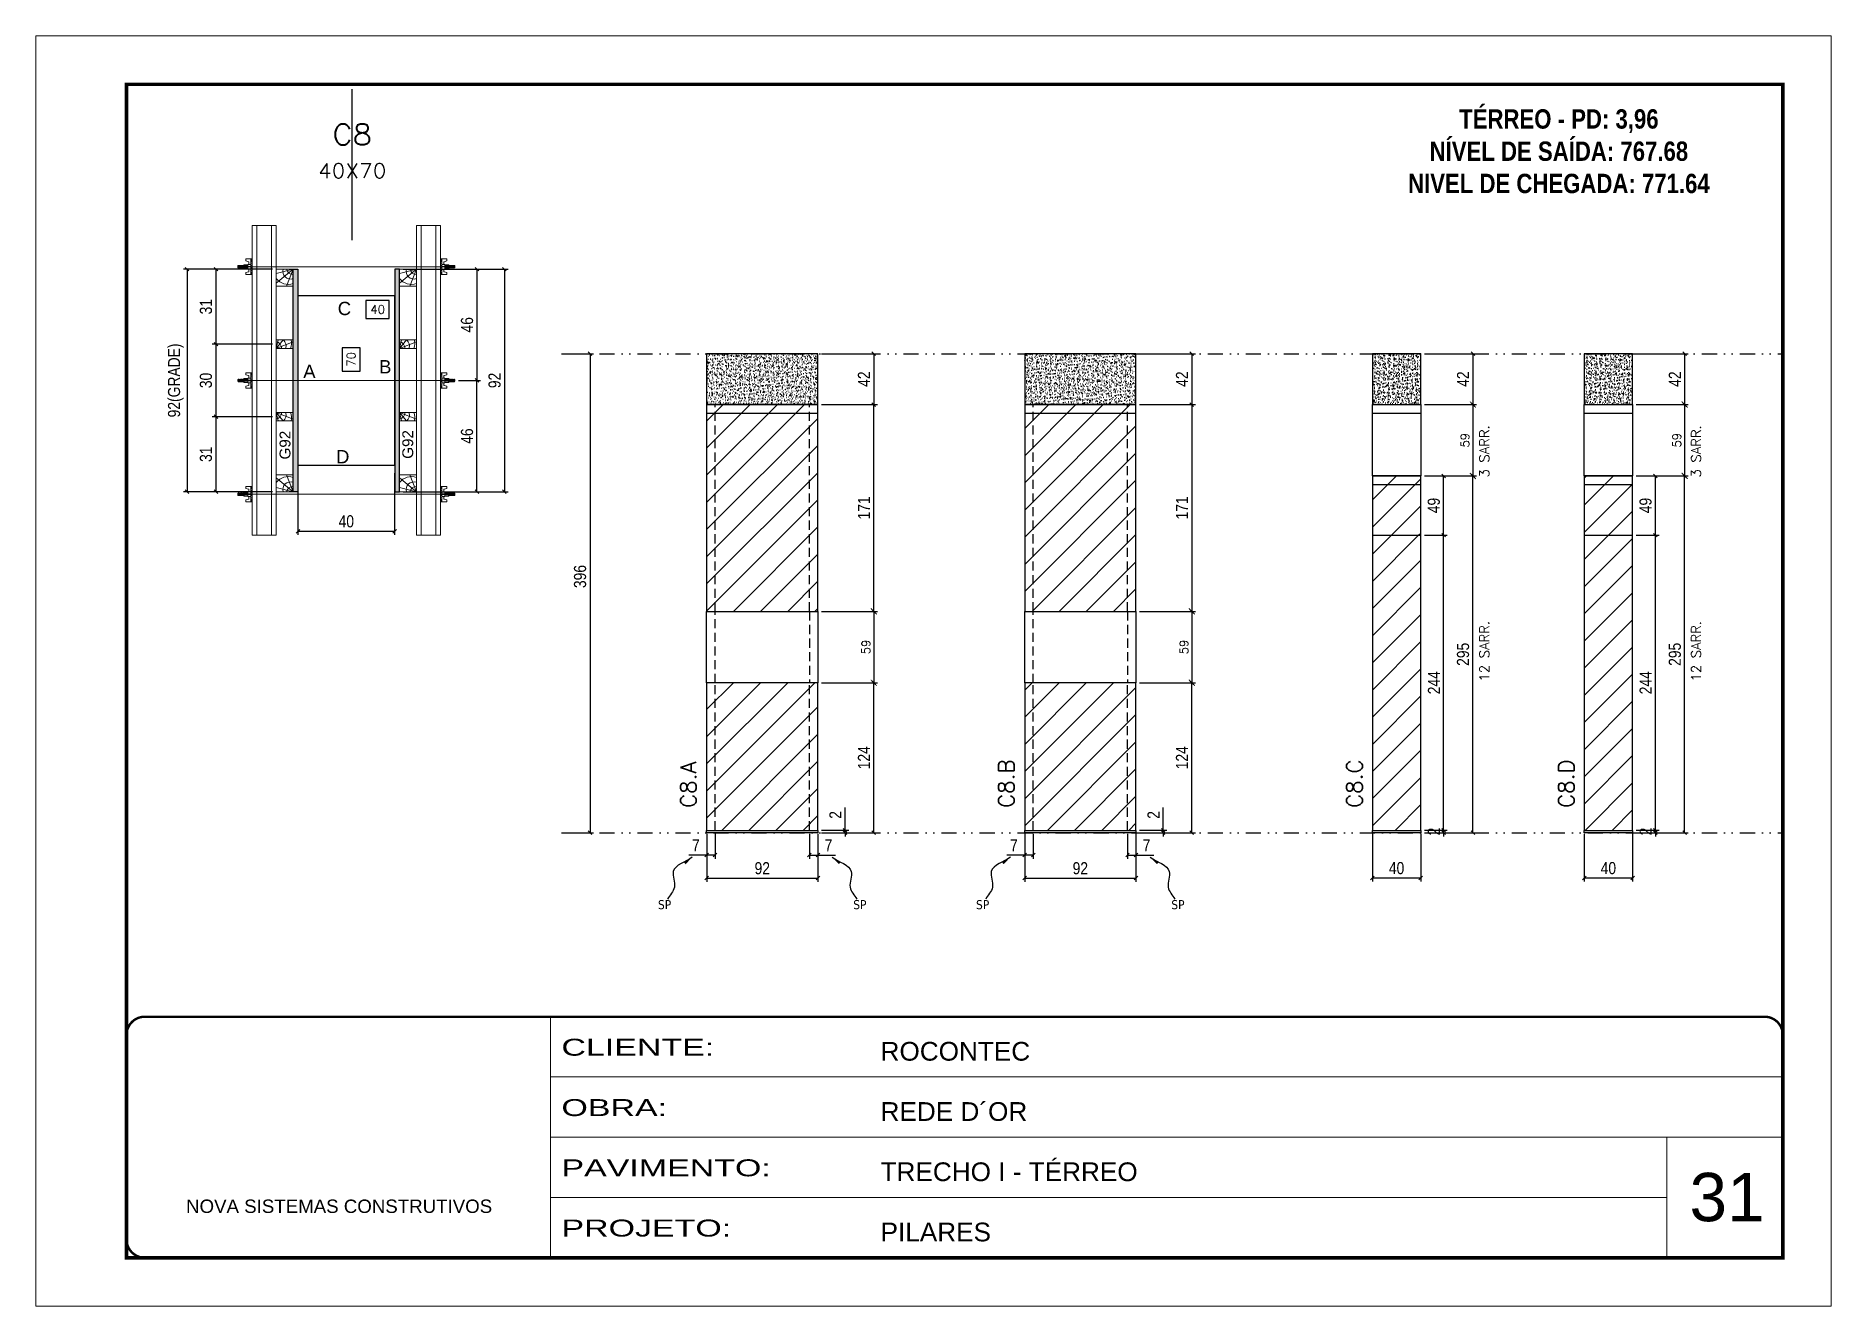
# Model space of a CAD drawing. Extents: x 2949 to 9230, y 1140 to 12527.
# Drawn here: x 6146 to 7631, y 3437 to 4487 of the extents above; entities that cross this region are included whole.
import ezdxf
from ezdxf.enums import TextEntityAlignment as Align

# ---------------------------------------------------------------- set-up
doc = ezdxf.new("R2010")
doc.units = 0
for name, pattern in [('CONTINUO', [0]), ('DASHED', [0.75, 0.5, -0.25]), ('DIVIDE2', [0.625, 0.25, -0.125, 0, -0.125, 0, -0.125]), ('HIDDEN', [0.375, 0.25, -0.125])]:
    doc.linetypes.add(name, pattern=pattern)
for name, color, linetype, lineweight in [('CARIMBO', 255, 'Continuous', 9), ('Folhas', 255, 'Continuous', 9), ('Hachura', 251, 'Continuous', 9), ('Madeira', 126, 'Continuous', 18), ('Perfil Metálico', 224, 'Continuous', 18), ('SARRAFO DE PRESSAO', 251, 'DASHED', 9), ('Texto Seção', 7, 'Continuous', 15)]:
    doc.layers.add(name, color=color, linetype=linetype, lineweight=lineweight)
for name, color, linetype in [('CHAPA', 1, 'Continuous'), ('COTA', 241, 'Continuous'), ('cotas', 4, 'Continuous'), ('MEIO_PONT', 93, 'Continuous'), ('NOMENCLATURA', 7, 'Continuous'), ('Nível', 160, 'Continuous'), ('Painéis', 200, 'Continuous'), ('SARR_2.2x7', 40, 'Continuous'), ('Sarrafo de Pressão', 42, 'HIDDEN'), ('texto', 7, 'Continuous'), ('Texto de Titulo', 7, 'Continuous'), ('Texto Qtd Sarr', 242, 'Continuous'), ('TEXTO_GERAL', 7, 'Continuous')]:
    doc.layers.add(name, color=color, linetype=linetype)
doc.styles.add('ARIAL', font='arial.ttf')
doc.styles.add('COTA TECNICA', font='techl___.ttf', dxfattribs={"height": 10})
doc.styles.add('COTA TECNICA 2X', font='techl___.ttf', dxfattribs={"height": 10})
doc.styles.add('COTA TECNICA-50', font='techl___.ttf', dxfattribs={"height": 10})
doc.styles.add('REGUA-120', font='ROMANS.shx', dxfattribs={"height": 15})
doc.styles.add('ROMANC', font='techb___.ttf', dxfattribs={"height": 2.5})
doc.styles.add('ROMANS', font='romans.shx')
doc.styles.add('SANSSERIF', font='sas_____.pfb')
doc.styles.get("Standard").update_dxf_attribs({"font": 'arial.ttf'})
doc.styles.add('Tecnologia', font='')
doc.styles.get('Tecnologia').set_extended_font_data('Forgotten Futurist')
doc.dimstyles.new('COTA PAINEL-50', dxfattribs={"dimtxt": 10, "dimasz": 3, "dimexe": 3, "dimexo": 3, "dimgap": 3, "dimtad": 1, "dimdec": 1, "dimzin": 12, "dimdsep": 46, "dimtxsty": 'COTA TECNICA-50', "dimblk1": 'OBLIQUE', "dimblk2": 'OBLIQUE', "dimsah": 1, "dimcen": 0.9, "dimclrd": 4, "dimclre": 4, "dimclrt": 240, "dimadec": 1, "dimazin": 3, "dimtfac": 1, "dimtdec": 1, "dimtmove": 0, "dimatfit": 3, "dimfxl": 1, "dimtolj": 1, "dimtzin": 12, "dimarcsym": 0})
doc.dimstyles.new('Cota Paínel', dxfattribs={"dimtxt": 7, "dimasz": 5, "dimexe": 3, "dimexo": 3, "dimgap": 3, "dimtad": 1, "dimdec": 1, "dimzin": 12, "dimdsep": 46, "dimtxsty": 'ROMANS', "dimblk": 'ARCHTICK', "dimcen": 0, "dimclrd": 4, "dimclre": 4, "dimclrt": 1, "dimadec": 1, "dimazin": 3, "dimtfac": 1, "dimtdec": 1, "dimtmove": 0, "dimatfit": 3, "dimldrblk": 'OBLIQUE', "dimfxl": 1, "dimtolj": 1, "dimtzin": 12, "dimarcsym": 0})
doc.dimstyles.new('PAINEL', dxfattribs={"dimtxt": 10, "dimasz": 3, "dimexe": 3, "dimexo": 3, "dimgap": 3, "dimtad": 1, "dimdec": 1, "dimzin": 12, "dimdsep": 46, "dimtxsty": 'COTA TECNICA', "dimblk1": 'OBLIQUE', "dimblk2": 'OBLIQUE', "dimsah": 1, "dimcen": 0.9, "dimclrd": 4, "dimclre": 4, "dimclrt": 240, "dimadec": 1, "dimazin": 3, "dimtfac": 1, "dimtdec": 1, "dimtmove": 0, "dimatfit": 3, "dimfxl": 1, "dimtolj": 1, "dimtzin": 12, "dimarcsym": 0})
doc.dimstyles.new('SECAO PILAR', dxfattribs={"dimtxt": 10, "dimasz": 3, "dimexe": 3, "dimexo": 3, "dimgap": 3, "dimtad": 1, "dimdec": 1, "dimlfac": 0.5, "dimzin": 12, "dimdsep": 46, "dimtxsty": 'COTA TECNICA 2X', "dimblk1": 'OBLIQUE', "dimblk2": 'OBLIQUE', "dimsah": 1, "dimcen": 0.9, "dimclrd": 256, "dimclre": 256, "dimclrt": 256, "dimadec": 1, "dimazin": 3, "dimtfac": 1, "dimtdec": 1, "dimtmove": 0, "dimatfit": 3, "dimfxl": 1, "dimtolj": 1, "dimtzin": 12, "dimarcsym": 0})
doc.dimstyles.new('SECÇÃO 2', dxfattribs={"dimtxt": 7, "dimasz": 6, "dimexe": 0.18, "dimexo": 2, "dimgap": -4, "dimtad": 3, "dimdec": 1, "dimlfac": 0.5, "dimzin": 12, "dimdsep": 46, "dimtxsty": 'ROMANS', "dimblk": 'ARCHTICK', "dimcen": 0.09, "dimse1": 1, "dimse2": 1, "dimsd1": 1, "dimsd2": 1, "dimclrd": 180, "dimclre": 5, "dimclrt": 1, "dimadec": 0, "dimazin": 3, "dimtfac": 1, "dimtdec": 1, "dimtofl": 0, "dimtmove": 0, "dimatfit": 3, "dimldrblk": 'ARCHTICK', "dimfxl": 1, "dimtolj": 1, "dimtzin": 0, "dimarcsym": 0})
doc.dimstyles.get("Standard").update_dxf_attribs({"dimtxt": 0.18, "dimasz": 0.18, "dimexe": 0.18, "dimexo": 0.0625, "dimgap": 0.09, "dimtad": 0, "dimtih": 1, "dimtoh": 1, "dimdec": 4, "dimzin": 0, "dimdsep": 46, "dimtxsty": 'Standard', "dimcen": 0.09, "dimadec": 0, "dimazin": 0, "dimtfac": 1, "dimtdec": 4, "dimtofl": 0, "dimtmove": 0, "dimatfit": 3, "dimfxl": 1, "dimtolj": 1, "dimtzin": 0, "dimarcsym": 0})
pattern_1 = [(45, (-122874.967, -21564.895), (-11.2253202, 11.2253202), [])]
pattern_2 = [(45, (-122874.967, -21505.895), (-11.2253202, 11.2253202), [])]
pattern_3 = [(50, (-122874.9665, -21505.8954), (5.46554007, -0.47817257), [0.5715, -6.2865]), (355, (-122874.9665, -21505.8954), (-1.05730264, 5.73170536), [0.4572, -5.02921753]), (100.4514447, (-122874.511, -21505.935), (4.40823741, 5.25353256), [0.48570026, -5.34270734]), (46.1842, (-122874.9665, -21504.3714), (8.13237123, -1.26126984), [0.85725, -9.42975]), (96.6355576, (-122874.289, -21504.4765), (7.122124, 7.42278374), [0.7285507, -8.01406824]), (351.184151, (-122874.9665, -21504.371), (7.122124, 7.42278374), [0.685799, -7.54379196]), (21, (-122874.2045, -21504.7524), (4.54843174, -3.06795595), [0.5715, -6.2865]), (326, (-122874.2045, -21504.7524), (1.85406085, 5.52563898), [0.4572, -5.0292]), (71.451445, (-122873.8255, -21505.008), (6.40249258, 2.45768307), [0.48570026, -5.34269813]), (37.5, (-122874.9665, -21505.8954), (0.092658098, 2.536651166), [0, -4.96824, 0, -5.1054, 0, -5.04825]), (7.5, (-122874.9665, -21505.8954), (2.004589875, 3.005417245), [0, -2.91084, 0, -4.85394, 0, -1.92405]), (327.5, (-122876.6658, -21505.8954), (4.067717855, -0.17186232), [0, -1.905, 0, -5.9436, 0, -7.8867]), (317.5, (-122877.4278, -21505.8954), (4.44387544, 0.76279473), [0, -2.4765, 0, -3.94716, 0, -5.6007])]
pattern_4 = [(45, (3197, 1148.575), (-11.22532, 11.22532), [])]

msp = doc.modelspace()

# ---------------------------------------------------------------- texts
at = {"layer": 'CARIMBO', "style": 'ARIAL'}
msp.add_text('31', height=40, dxfattribs=at).set_placement((7513.89, 3506.85))
at = {"layer": 'NOMENCLATURA', "color": 2, "insert": (7405.86, 4452.77), "char_height": 16, "attachment_point": 2, "style": 'ROMANC'}
msp.add_mtext_dynamic_manual_height_columns('\\PTÉRREO - PD: 3,96\\PNÍVEL DE SAÍDA: 767.68\\PNIVEL DE CHEGADA: 771.64', width=300.2766, gutter_width=1, heights=[0], dxfattribs=at)
at = {"layer": 'texto', "color": 0, "char_height": 7.5, "attachment_point": 5}
for insert in [(6666.09, 3768.5), (6827.64, 3768.5), (6929.18, 3768.5), (7090.74, 3768.5)]:
    msp.add_mtext('{\\fTahoma|b0|i0|c0|p34;\\C4;SP}', dxfattribs=dict(at, insert=insert))
at = {"layer": 'Texto Seção', "linetype": 'Continuous', "style": 'ROMANS'}
for s, p in [('3 SARR.', (7348.22, 4121.65)), ('3 SARR.', (7523.39, 4121.65)), ('12 SARR.', (7348.22, 3953)), ('12 SARR.', (7523.39, 3953))]:
    msp.add_text(s, height=8, rotation=90, dxfattribs=at).set_placement(p)
at = {"layer": 'Texto Seção', "char_height": 13, "width": 285.3299, "attachment_point": 7, "rotation": 90, "style": 'REGUA-120'}
for s, insert in [('C8.A', (6692.32, 3848.46)), ('C8.B', (6955.29, 3848.46)), ('C8.C', (7243.3, 3848.46)), ('C8.D', (7418.48, 3848.46))]:
    msp.add_mtext(s, dxfattribs=dict(at, insert=insert))
at = {"layer": 'TEXTO_GERAL', "style": 'ARIAL'}
for s, p in [('C', (6401.24, 4261.39)), ('B', (6435, 4213.25)), ('A', (6372.29, 4209.33)), ('D', (6399.83, 4138.89))]:
    msp.add_text(s, height=11, dxfattribs=at).set_placement(p, align=Align.MIDDLE_CENTER)
at = {"layer": 'TEXTO_GERAL', "color": 0, "linetype": 'Continuous', "style": 'SANSSERIF'}
for p in [(6352.1, 4136.55), (6453.66, 4137.1)]:
    msp.add_text('G92', height=9, rotation=90, dxfattribs=at).set_placement(p, align=Align.MIDDLE_LEFT)

# ---------------------------------------------------------------- blocks, each defined once
blk = doc.blocks.new('9999999999')
at = {"color": 30, "linetype": 'CONTINUO'}
for p, q in [((98564.6, 34230.2), (98564.6, 34429.4)), ((98564.6, 34379.6), (99584, 34379.6)), ((98564.6, 34329.8), (99488, 34329.8)), ((99584, 34329.8), (99488, 34329.8)), ((99488, 34329.8), (99488, 34230.2)), ((98564.6, 34280), (99488, 34280))]:
    blk.add_line(p, q, dxfattribs=at)
at = {"color": 30, "linetype": 'CONTINUO', "const_width": 2}
blk.add_lwpolyline([(99584, 34230.2), (99584, 34414.4, 0.414214), (99569, 34429.4), (98229, 34429.4, 0.414214), (98214, 34414.4), (98214, 34245.2, 0.414214), (98229, 34230.2), (99584, 34230.2)], format="xyb", dxfattribs=at)
at = {"layer": 'Folhas'}
blk.add_lwpolyline([(98139, 34190.2), (99624, 34190.2), (99624, 35240.2), (98139, 35240.2)], close=True, dxfattribs=at)
at = {"layer": 'Folhas', "color": 30, "const_width": 3}
blk.add_lwpolyline([(98214, 34230.2), (99584, 34230.2), (99584, 35200.2), (98214, 35200.2)], close=True, dxfattribs=at)
at = {"color": 7, "linetype": 'Continuous', "ltscale": 5, "style": 'ARIAL'}
for s, height, p in [('ROCONTEC', 15.48, (98837.7, 34393.1)), ('REDE D´OR', 15.48, (98837.7, 34343.3)), ('TRECHO I - TÉRREO', 15.483, (98837.7, 34293.5)), ('NOVA SISTEMAS CONSTRUTIVOS', 11.059, (98263.2, 34267.2)), ('PILARES', 15.48, (98837.7, 34243.7))]:
    blk.add_text(s, height=height, dxfattribs=at).set_placement(p)
at = {"layer": 'Folhas', "color": 7, "style": 'Tecnologia', "width": 1.5}
for s, p in [('CLIENTE:', (98573.7, 34397.2)), ('OBRA:', (98573.7, 34347.3)), ('PAVIMENTO:', (98573.7, 34297.5)), ('PROJETO:', (98573.7, 34247.7))]:
    blk.add_text(s, height=14, dxfattribs=at).set_placement(p)
blk = doc.blocks.new('*D534')
at = {"layer": 'COTA', "color": 180, "lineweight": -2, "transparency": 16777216}
for p, q in [((6414.3, 4228.9), (6399.3, 4228.9)), ((6399.3, 4228.9), (6399.3, 4209.6)), ((6414.3, 4209.6), (6414.3, 4228.9)), ((6399.3, 4209.6), (6414.3, 4209.6))]:
    blk.add_line(p, q, dxfattribs=at)
at = {"layer": 'Defpoints', "color": 0, "transparency": 16777216}
for p in [(6362.8, 4271.9), (6362.8, 4131.9), (6418.3, 4131.9)]:
    blk.add_point(p, dxfattribs=at)
at = {"layer": 'COTA', "color": 1, "transparency": 16777216, "insert": (6406.8, 4219.3), "char_height": 7, "attachment_point": 5, "rotation": 90, "style": 'ROMANS'}
blk.add_mtext('\\A1;70', dxfattribs=at)
blk = doc.blocks.new('_ArchTick')
at = {"color": 0, "linetype": 'ByBlock', "const_width": 0.15}
blk.add_lwpolyline([(-0.5, -0.5), (0.5, 0.5)], dxfattribs=at)
blk = doc.blocks.new('_Oblique')
at = {"color": 0, "linetype": 'ByBlock', "lineweight": -2}
blk.add_line((-0.5, -0.5), (0.5, 0.5), dxfattribs=at)
blk = doc.blocks.new('*D535')
at = {"layer": 'COTA', "lineweight": -2, "transparency": 16777216}
for p, q in [((6449.8, 4293.9), (6536.6, 4293.9)), ((6533.6, 4293.9), (6533.6, 4109.9)), ((6449.8, 4109.9), (6536.6, 4109.9))]:
    blk.add_line(p, q, dxfattribs=at)
at = {"layer": 'Defpoints', "color": 0, "transparency": 16777216}
for p in [(6446.8, 4293.9), (6446.8, 4109.9), (6533.6, 4109.9)]:
    blk.add_point(p, dxfattribs=at)
at = {"layer": 'COTA', "lineweight": -2, "transparency": 16777216, "xscale": 3, "yscale": 3, "zscale": 3}
for p, rotation in [((6533.6, 4293.9), 90), ((6533.6, 4109.9), 270)]:
    blk.add_blockref('_Oblique', p, dxfattribs=dict(at, rotation=rotation))
at = {"layer": 'COTA', "transparency": 16777216, "insert": (6525.5, 4201.9), "char_height": 10, "attachment_point": 5, "rotation": 90, "style": 'COTA TECNICA 2X'}
blk.add_mtext('\\A1;92', dxfattribs=at)
blk = doc.blocks.new('*D536')
at = {"layer": 'COTA', "lineweight": -2, "transparency": 16777216}
for p, q in [((6483.8, 4293.9), (6513.8, 4293.9)), ((6510.8, 4293.9), (6510.8, 4201.9)), ((6495.6, 4201.9), (6513.8, 4201.9))]:
    blk.add_line(p, q, dxfattribs=at)
at = {"layer": 'Defpoints', "color": 0, "transparency": 16777216}
for p in [(6480.8, 4293.9), (6492.6, 4201.9), (6510.8, 4201.9)]:
    blk.add_point(p, dxfattribs=at)
at = {"layer": 'COTA', "lineweight": -2, "transparency": 16777216, "xscale": 3, "yscale": 3, "zscale": 3}
for p, rotation in [((6510.8, 4293.9), 90), ((6510.8, 4201.9), 270)]:
    blk.add_blockref('_Oblique', p, dxfattribs=dict(at, rotation=rotation))
at = {"layer": 'COTA', "transparency": 16777216, "insert": (6502.7, 4247.9), "char_height": 10, "attachment_point": 5, "rotation": 90, "style": 'COTA TECNICA 2X'}
blk.add_mtext('\\A1;46', dxfattribs=at)
blk = doc.blocks.new('*D537')
at = {"layer": 'COTA', "lineweight": -2, "transparency": 16777216}
for p, q in [((6495.6, 4201.9), (6513.8, 4201.9)), ((6510.8, 4109.9), (6510.8, 4201.9)), ((6483.8, 4109.9), (6513.8, 4109.9))]:
    blk.add_line(p, q, dxfattribs=at)
at = {"layer": 'Defpoints', "color": 0, "transparency": 16777216}
for p in [(6492.6, 4201.9), (6510.8, 4201.9), (6480.8, 4109.9)]:
    blk.add_point(p, dxfattribs=at)
at = {"layer": 'COTA', "lineweight": -2, "transparency": 16777216, "xscale": 3, "yscale": 3, "zscale": 3}
for p, rotation in [((6510.8, 4201.9), 90), ((6510.8, 4109.9), 270)]:
    blk.add_blockref('_Oblique', p, dxfattribs=dict(at, rotation=rotation))
at = {"layer": 'COTA', "transparency": 16777216, "insert": (6502.7, 4155.9), "char_height": 10, "attachment_point": 5, "rotation": 90, "style": 'COTA TECNICA 2X'}
blk.add_mtext('\\A1;46', dxfattribs=at)
blk = doc.blocks.new('*D538')
at = {"layer": 'COTA', "color": 180, "lineweight": -2, "transparency": 16777216}
for p, q in [((6438.3, 4268.1), (6419, 4268.1)), ((6419, 4268.1), (6419, 4253.1)), ((6438.3, 4253.1), (6438.3, 4268.1)), ((6419, 4253.1), (6438.3, 4253.1))]:
    blk.add_line(p, q, dxfattribs=at)
at = {"layer": 'Defpoints', "color": 0, "transparency": 16777216}
for p in [(6362.8, 4271.9), (6442.8, 4271.9), (6442.8, 4249.1)]:
    blk.add_point(p, dxfattribs=at)
at = {"layer": 'COTA', "color": 1, "transparency": 16777216, "insert": (6428.7, 4260.6), "char_height": 7, "attachment_point": 5, "style": 'ROMANS'}
blk.add_mtext('\\A1;40', dxfattribs=at)
blk = doc.blocks.new('titulo1')
at = {"layer": 'Defpoints', "color": 252, "linetype": 'HIDDEN', "ltscale": 2}
blk.add_line((0, 0), (0, 125), dxfattribs=at)
at = {"layer": 'Defpoints', "style": 'ROMANS', "oblique": 15}
blk.add_attdef('FOLHA', text='', height=10, dxfattribs=at).set_placement((0, 15.6), align=Align.MIDDLE_CENTER)
at = {"layer": 'Texto Qtd Sarr', "color": 3, "style": 'ROMANS', "oblique": 15}
for tag, height, p in [('TITULO', 17, (0, 71.4)), ('SEÇÃO', 12, (0, 41.5))]:
    blk.add_attdef(tag, text='', height=height, dxfattribs=at).set_placement(p, align=Align.MIDDLE_CENTER)
blk = doc.blocks.new('PONTALETE')
at = {"layer": 'Madeira'}
for q in [(2.71, 7), (7, 5.76), (7, 1.74)]:
    blk.add_line((0, 0), q, dxfattribs=at)
blk.add_lwpolyline([(0, 0), (7, 0), (7, 7), (0, 7)], close=True, dxfattribs=at)
for centre, radius, start, end in [((2.04, 0.06), 6.23, 37.28179, 109.09128), ((1.09, 0.9), 3.19, 343.60304, 109.98471), ((-0.21, -0.78), 3.09, 14.63219, 86.0383)]:
    blk.add_arc(centre, radius, start, end, dxfattribs=at)
blk = doc.blocks.new('*D539')
at = {"layer": 'COTA', "lineweight": -2, "transparency": 16777216}
for p, q in [((6341.8, 4293.9), (6268.1, 4293.9)), ((6271.1, 4293.9), (6271.1, 4109.9)), ((6341.8, 4109.9), (6268.1, 4109.9))]:
    blk.add_line(p, q, dxfattribs=at)
at = {"layer": 'Defpoints', "color": 0, "transparency": 16777216}
for p in [(6344.8, 4293.9), (6271.1, 4109.9), (6344.8, 4109.9)]:
    blk.add_point(p, dxfattribs=at)
at = {"layer": 'COTA', "lineweight": -2, "transparency": 16777216, "xscale": 3, "yscale": 3, "zscale": 3}
for p, rotation in [((6271.1, 4293.9), 90), ((6271.1, 4109.9), 270)]:
    blk.add_blockref('_Oblique', p, dxfattribs=dict(at, rotation=rotation))
at = {"layer": 'COTA', "transparency": 16777216, "insert": (6261.8, 4201.9), "char_height": 10, "attachment_point": 5, "rotation": 90, "style": 'COTA TECNICA 2X'}
blk.add_mtext('\\A1;92(GRADE)', dxfattribs=at)
blk = doc.blocks.new('MEIO PONTALETE')
at = {"layer": 'Madeira'}
for q in [(2.71, 7), (3.5, 2.88), (3.5, 0.87)]:
    blk.add_line((0, 0), q, dxfattribs=at)
blk.add_lwpolyline([(0, 0), (3.5, 0), (3.5, 7), (0, 7)], close=True, dxfattribs=at)
for centre, radius, start, end in [((2.04, 0.06), 6.23, 76.44987, 109.09128), ((1.09, 0.9), 3.19, 40.90626, 109.98471), ((-0.21, -0.78), 3.09, 14.63219, 86.0383)]:
    blk.add_arc(centre, radius, start, end, dxfattribs=at)
blk = doc.blocks.new('*D540')
at = {"layer": 'COTA', "lineweight": -2, "transparency": 16777216}
for p, q in [((6341.8, 4171.9), (6291.9, 4171.9)), ((6294.9, 4171.9), (6294.9, 4109.9)), ((6341.8, 4109.9), (6291.9, 4109.9))]:
    blk.add_line(p, q, dxfattribs=at)
at = {"layer": 'Defpoints', "color": 0, "transparency": 16777216}
for p in [(6344.8, 4171.9), (6294.9, 4109.9), (6344.8, 4109.9)]:
    blk.add_point(p, dxfattribs=at)
at = {"layer": 'COTA', "lineweight": -2, "transparency": 16777216, "xscale": 3, "yscale": 3, "zscale": 3}
for p, rotation in [((6294.9, 4171.9), 90), ((6294.9, 4109.9), 270)]:
    blk.add_blockref('_Oblique', p, dxfattribs=dict(at, rotation=rotation))
at = {"layer": 'COTA', "transparency": 16777216, "insert": (6286.7, 4140.9), "char_height": 10, "attachment_point": 5, "rotation": 90, "style": 'COTA TECNICA 2X'}
blk.add_mtext('\\A1;31', dxfattribs=at)
blk = doc.blocks.new('C')
at = {"layer": 'Hachura', "color": 0}
for p, q in [((0, 3.22), (0, -3.22)), ((0.45, 3.22), (0, 3.22)), ((0.46, 3.16), (0, 3.16)), ((0.46, 3.05), (0, 3.05)), ((0.46, 2.88), (0, 2.88)), ((0, 2.75), (0, -1.16)), ((0.46, 2.65), (0, 2.65)), ((0.46, 2.23), (0, 2.23)), ((0.46, 1.51), (0, 1.51)), ((0.39, 0.49), (0.17, 0.49)), ((0.45, -3.23), (0.45, 3.22)), ((0.45, 3.22), (2.58, 3.22)), ((1.74, 0.97), (0.45, 0.97)), ((1.45, 0.1), (0.45, 0.1)), ((1.35, 1.94), (1.35, 0.96)), ((2.58, 2.39), (1.47, 2.09)), ((1.74, -0.97), (1.74, 0.97)), ((1.74, 0.97), (1.74, 0.84)), ((1.74, 0.97), (1.74, 0.84)), ((1.74, 0.84), (3.35, 0.84)), ((3.35, 0.45), (1.74, 0.45)), ((2.58, 3.22), (2.58, 2.39)), ((3.32, 0.84), (3.32, -0.84)), ((3.35, 0.84), (3.35, -0.84)), ((3.68, 0.45), (3.35, 0.45)), ((3.84, -0.52), (3.35, 0.45)), ((3.35, 0.06), (3.67, -0.57)), ((3.68, 0.45), (4.16, -0.52)), ((3.72, 0.5), (4.25, -0.57)), ((4.37, -0.55), (3.83, 0.53)), ((4.15, 0.45), (3.93, 0.45)), ((4.42, -0.52), (3.93, 0.45)), ((4.15, 0.45), (4.26, 0.45)), ((4.26, 0.45), (4.74, -0.52)), ((4.3, 0.5), (4.83, -0.57)), ((4.95, -0.55), (4.41, 0.53)), ((4.51, 0.45), (4.84, 0.45)), ((5, -0.52), (4.51, 0.45)), ((4.84, 0.45), (5.32, -0.52)), ((4.88, 0.5), (5.41, -0.57)), ((5.53, -0.55), (4.99, 0.53)), ((5.58, -0.52), (5.09, 0.45)), ((5.42, 0.45), (5.09, 0.45)), ((5.58, -0.52), (5.09, 0.45)), ((5.42, 0.45), (5.74, -0.19)), ((5.46, 0.5), (5.74, -0.07)), ((5.74, 0.19), (5.57, 0.53)), ((5.74, 0.32), (5.68, 0.45)), ((5.68, 0.45), (5.74, 0.45)), ((5.74, 0.45), (5.9, 0.29)), ((5.74, 0.45), (5.74, -0.52)), ((5.9, -0.36), (5.9, 0.29)), ((0.45, 0), (0, 0)), ((0.46, -1.52), (0, -1.52)), ((0.46, -2.23), (0, -2.23)), ((0.46, -2.65), (0, -2.65)), ((0.46, -2.88), (0, -2.88)), ((0.46, -3.05), (0, -3.05)), ((0.46, -3.16), (0, -3.16)), ((0, -3.22), (2.57, -3.22)), ((0.08, -0.48), (0.29, -0.48)), ((0.29, -0.48), (0.4, -0.48)), ((0.45, 0), (0.45, -0.97)), ((0.45, -0.16), (1.45, -0.16)), ((0.45, -0.65), (0.45, -0.32)), ((0.45, -3.23), (0.45, -0.65)), ((0.45, -0.97), (1.74, -0.97)), ((1.35, -1.94), (1.35, -0.97)), ((2.58, -2.39), (1.47, -2.1)), ((3.35, -0.32), (1.74, -0.32)), ((3.35, -0.84), (1.74, -0.84)), ((2.58, -3.23), (2.58, -2.39)), ((3.35, -0.07), (3.58, -0.52)), ((3.35, -0.52), (3.58, -0.52)), ((3.84, -0.52), (4.16, -0.52)), ((4.42, -0.52), (4.74, -0.52)), ((4.63, -0.52), (4.74, -0.52)), ((5, -0.52), (5.32, -0.52)), ((5.58, -0.52), (5.74, -0.52)), ((5.74, -0.52), (5.9, -0.36)), ((5.74, -0.52), (5.74, -0.52))]:
    blk.add_line(p, q, dxfattribs=at)
for centre, radius, start, end in [((1.52, 1.94), 0.161, 104.74356, 180), ((1.44, -0.03), 0.129, 272.69497, 87.30503), ((3.81, 0.39), 0.143, 25.56881, 154.43119), ((4.39, 0.39), 0.143, 25.56881, 154.43119), ((4.97, 0.39), 0.143, 25.56881, 154.43119), ((5.55, 0.39), 0.143, 25.56881, 154.43119), ((0.17, -0.37), 0.174, 221.74404, 317.85924), ((1.52, -1.94), 0.161, 180, 255.25644), ((3.71, -0.4), 0.174, 222.14076, 318.25596), ((4.29, -0.4), 0.174, 222.14076, 318.25596), ((4.87, -0.4), 0.174, 222.14076, 318.25596), ((5.45, -0.4), 0.174, 222.14076, 318.25596), ((5.61, -0.4), 0.174, 317.85924, 318.25596)]:
    blk.add_arc(centre, radius, start, end, dxfattribs=at)
blk = doc.blocks.new('*D477')
at = {"layer": 'COTA', "lineweight": -2, "transparency": 16777216}
for p, q in [((6341.8, 4293.9), (6291.9, 4293.9)), ((6294.9, 4293.9), (6294.9, 4231.9)), ((6341.8, 4231.9), (6291.9, 4231.9))]:
    blk.add_line(p, q, dxfattribs=at)
at = {"layer": 'Defpoints', "color": 0, "transparency": 16777216}
for p in [(6344.8, 4293.9), (6294.9, 4231.9), (6344.8, 4231.9)]:
    blk.add_point(p, dxfattribs=at)
at = {"layer": 'COTA', "lineweight": -2, "transparency": 16777216, "xscale": 3, "yscale": 3, "zscale": 3}
for p, rotation in [((6294.9, 4293.9), 90), ((6294.9, 4231.9), 270)]:
    blk.add_blockref('_Oblique', p, dxfattribs=dict(at, rotation=rotation))
at = {"layer": 'COTA', "transparency": 16777216, "insert": (6286.7, 4262.9), "char_height": 10, "attachment_point": 5, "rotation": 90, "style": 'COTA TECNICA 2X'}
blk.add_mtext('\\A1;31', dxfattribs=at)
blk = doc.blocks.new('*D478')
at = {"layer": 'COTA', "lineweight": -2, "transparency": 16777216}
for p, q in [((6341.8, 4231.9), (6291.9, 4231.9)), ((6294.9, 4231.9), (6294.9, 4171.9)), ((6341.8, 4171.9), (6291.9, 4171.9))]:
    blk.add_line(p, q, dxfattribs=at)
at = {"layer": 'Defpoints', "color": 0, "transparency": 16777216}
for p in [(6344.8, 4231.9), (6294.9, 4171.9), (6344.8, 4171.9)]:
    blk.add_point(p, dxfattribs=at)
at = {"layer": 'COTA', "lineweight": -2, "transparency": 16777216, "xscale": 3, "yscale": 3, "zscale": 3}
for p, rotation in [((6294.9, 4231.9), 90), ((6294.9, 4171.9), 270)]:
    blk.add_blockref('_Oblique', p, dxfattribs=dict(at, rotation=rotation))
at = {"layer": 'COTA', "transparency": 16777216, "insert": (6286.7, 4201.9), "char_height": 10, "attachment_point": 5, "rotation": 90, "style": 'COTA TECNICA 2X'}
blk.add_mtext('\\A1;30', dxfattribs=at)
blk = doc.blocks.new('*D479')
at = {"layer": 'COTA', "lineweight": -2, "transparency": 16777216}
for p, q in [((6362.8, 4125.3), (6362.8, 4074.2)), ((6442.8, 4125.3), (6442.8, 4074.2)), ((6362.8, 4077.2), (6442.8, 4077.2))]:
    blk.add_line(p, q, dxfattribs=at)
at = {"layer": 'Defpoints', "color": 0, "transparency": 16777216}
for p in [(6362.8, 4128.3), (6442.8, 4128.3), (6442.8, 4077.2)]:
    blk.add_point(p, dxfattribs=at)
at = {"layer": 'COTA', "lineweight": -2, "transparency": 16777216, "xscale": 3, "yscale": 3, "zscale": 3, "rotation": 180}
blk.add_blockref('_Oblique', (6362.8, 4077.2), dxfattribs=at)
at = {"layer": 'COTA', "lineweight": -2, "transparency": 16777216, "xscale": 3, "yscale": 3, "zscale": 3}
blk.add_blockref('_Oblique', (6442.8, 4077.2), dxfattribs=at)
at = {"layer": 'COTA', "transparency": 16777216, "insert": (6402.8, 4085.4), "char_height": 10, "attachment_point": 5, "style": 'COTA TECNICA 2X'}
blk.add_mtext('\\A1;40', dxfattribs=at)
blk = doc.blocks.new('*D920')
at = {"layer": 'cotas', "color": 4, "linetype": 'ByBlock', "lineweight": -2, "transparency": 16777216}
for p, q in [((6583.7, 4224), (6607.4, 4224)), ((6604.4, 4224), (6604.4, 3828)), ((6583.7, 3828), (6607.4, 3828))]:
    blk.add_line(p, q, dxfattribs=at)
at = {"layer": 'Defpoints', "color": 0, "linetype": 'ByBlock', "transparency": 16777216}
for p in [(6580.7, 4224), (6580.7, 3828), (6604.4, 3828)]:
    blk.add_point(p, dxfattribs=at)
at = {"layer": 'cotas', "color": 4, "linetype": 'ByBlock', "lineweight": -2, "transparency": 16777216, "xscale": 3, "yscale": 3, "zscale": 3}
for p, rotation in [((6604.4, 4224), 90), ((6604.4, 3828), 270)]:
    blk.add_blockref('_Oblique', p, dxfattribs=dict(at, rotation=rotation))
at = {"layer": 'cotas', "color": 240, "linetype": 'ByBlock', "transparency": 16777216, "insert": (6596.2, 4039.8), "char_height": 10, "attachment_point": 5, "rotation": 90, "style": 'COTA TECNICA'}
blk.add_mtext('\\A1;396', dxfattribs=at)
blk = doc.blocks.new('*D480')
at = {"layer": 'COTA', "color": 4, "lineweight": -2, "transparency": 16777216}
for p, q in [((6700.9, 3827), (6700.9, 3787.5)), ((6792.9, 3827), (6792.9, 3787.5)), ((6700.9, 3790.5), (6792.9, 3790.5))]:
    blk.add_line(p, q, dxfattribs=at)
at = {"layer": 'Defpoints', "color": 0, "transparency": 16777216}
for p in [(6700.9, 3830), (6792.9, 3830), (6792.9, 3790.5)]:
    blk.add_point(p, dxfattribs=at)
at = {"layer": 'COTA', "color": 4, "lineweight": -2, "transparency": 16777216, "xscale": 3, "yscale": 3, "zscale": 3, "rotation": 180}
blk.add_blockref('_Oblique', (6700.9, 3790.5), dxfattribs=at)
at = {"layer": 'COTA', "color": 4, "lineweight": -2, "transparency": 16777216, "xscale": 3, "yscale": 3, "zscale": 3}
blk.add_blockref('_Oblique', (6792.9, 3790.5), dxfattribs=at)
at = {"layer": 'COTA', "color": 240, "transparency": 16777216, "insert": (6746.9, 3798.6), "char_height": 10, "attachment_point": 5, "style": 'COTA TECNICA'}
blk.add_mtext('\\A1;92', dxfattribs=at)
blk = doc.blocks.new('*D481')
at = {"layer": 'COTA', "color": 4, "lineweight": -2, "transparency": 16777216}
for p, q in [((6795.9, 3952), (6842.1, 3952)), ((6839.1, 3828), (6839.1, 3952)), ((6795.9, 3828), (6842.1, 3828))]:
    blk.add_line(p, q, dxfattribs=at)
at = {"layer": 'Defpoints', "color": 0, "transparency": 16777216}
for p in [(6792.9, 3952), (6839.1, 3952), (6792.9, 3828)]:
    blk.add_point(p, dxfattribs=at)
at = {"layer": 'COTA', "color": 4, "lineweight": -2, "transparency": 16777216, "xscale": 3, "yscale": 3, "zscale": 3}
for p, rotation in [((6839.1, 3952), 90), ((6839.1, 3828), 270)]:
    blk.add_blockref('_Oblique', p, dxfattribs=dict(at, rotation=rotation))
at = {"layer": 'COTA', "color": 240, "transparency": 16777216, "insert": (6831, 3890), "char_height": 10, "attachment_point": 5, "rotation": 90, "style": 'COTA TECNICA-50'}
blk.add_mtext('\\A1;124', dxfattribs=at)
blk = doc.blocks.new('*D482')
at = {"layer": 'COTA', "color": 4, "lineweight": -2, "transparency": 16777216}
for p, q in [((6815.4, 3830), (6815.4, 3848.8)), ((6795.9, 3830), (6818.4, 3830)), ((6795.9, 3828), (6818.4, 3828)), ((6815.4, 3828), (6815.4, 3830)), ((6815.4, 3828), (6815.4, 3825))]:
    blk.add_line(p, q, dxfattribs=at)
at = {"layer": 'Defpoints', "color": 0, "transparency": 16777216}
for p in [(6792.9, 3830), (6792.9, 3828), (6815.4, 3828)]:
    blk.add_point(p, dxfattribs=at)
at = {"layer": 'COTA', "color": 4, "lineweight": -2, "transparency": 16777216, "xscale": 3, "yscale": 3, "zscale": 3}
for p, rotation in [((6815.4, 3830), 270), ((6815.4, 3828), 90)]:
    blk.add_blockref('_Oblique', p, dxfattribs=dict(at, rotation=rotation))
at = {"layer": 'COTA', "color": 240, "transparency": 16777216, "insert": (6807.4, 3842.7), "char_height": 10, "attachment_point": 5, "rotation": 90, "style": 'COTA TECNICA-50'}
blk.add_mtext('\\A1;2', dxfattribs=at)
blk = doc.blocks.new('*D483')
at = {"layer": 'COTA', "color": 4, "linetype": 'ByBlock', "lineweight": -2, "transparency": 16777216}
for p, q in [((6795.9, 4182), (6842.1, 4182)), ((6839.1, 4011), (6839.1, 4182)), ((6795.9, 4011), (6842.1, 4011))]:
    blk.add_line(p, q, dxfattribs=at)
at = {"layer": 'Defpoints', "color": 0, "linetype": 'ByBlock', "transparency": 16777216}
for p in [(6792.9, 4182), (6839.1, 4182), (6792.9, 4011)]:
    blk.add_point(p, dxfattribs=at)
at = {"layer": 'COTA', "color": 4, "linetype": 'ByBlock', "lineweight": -2, "transparency": 16777216, "xscale": 3, "yscale": 3, "zscale": 3}
for p, rotation in [((6839.1, 4182), 90), ((6839.1, 4011), 270)]:
    blk.add_blockref('_Oblique', p, dxfattribs=dict(at, rotation=rotation))
at = {"layer": 'COTA', "color": 240, "linetype": 'ByBlock', "transparency": 16777216, "insert": (6831, 4096.5), "char_height": 10, "attachment_point": 5, "rotation": 90, "style": 'COTA TECNICA'}
blk.add_mtext('\\A1;171', dxfattribs=at)
blk = doc.blocks.new('*D921')
at = {"layer": 'COTA', "color": 4, "linetype": 'ByBlock', "lineweight": -2, "transparency": 16777216}
for p, q in [((6795.9, 4224), (6842.1, 4224)), ((6839.1, 4224), (6839.1, 4182)), ((6795.9, 4182), (6842.1, 4182))]:
    blk.add_line(p, q, dxfattribs=at)
at = {"layer": 'Defpoints', "color": 0, "linetype": 'ByBlock', "transparency": 16777216}
for p in [(6792.9, 4224), (6792.9, 4182), (6839.1, 4182)]:
    blk.add_point(p, dxfattribs=at)
at = {"layer": 'COTA', "color": 4, "linetype": 'ByBlock', "lineweight": -2, "transparency": 16777216, "xscale": 3, "yscale": 3, "zscale": 3}
for p, rotation in [((6839.1, 4224), 90), ((6839.1, 4182), 270)]:
    blk.add_blockref('_Oblique', p, dxfattribs=dict(at, rotation=rotation))
at = {"layer": 'COTA', "color": 240, "linetype": 'ByBlock', "transparency": 16777216, "insert": (6831, 4203), "char_height": 10, "attachment_point": 5, "rotation": 90, "style": 'COTA TECNICA'}
blk.add_mtext('\\A1;42', dxfattribs=at)
blk = doc.blocks.new('*D484')
at = {"layer": 'COTA', "color": 4, "lineweight": -2, "transparency": 16777216}
for p, q in [((6964, 3827), (6964, 3787.5)), ((7056, 3827), (7056, 3787.5)), ((6964, 3790.5), (7056, 3790.5))]:
    blk.add_line(p, q, dxfattribs=at)
at = {"layer": 'Defpoints', "color": 0, "transparency": 16777216}
for p in [(6964, 3830), (7056, 3830), (7056, 3790.5)]:
    blk.add_point(p, dxfattribs=at)
at = {"layer": 'COTA', "color": 4, "lineweight": -2, "transparency": 16777216, "xscale": 3, "yscale": 3, "zscale": 3, "rotation": 180}
blk.add_blockref('_Oblique', (6964, 3790.5), dxfattribs=at)
at = {"layer": 'COTA', "color": 4, "lineweight": -2, "transparency": 16777216, "xscale": 3, "yscale": 3, "zscale": 3}
blk.add_blockref('_Oblique', (7056, 3790.5), dxfattribs=at)
at = {"layer": 'COTA', "color": 240, "transparency": 16777216, "insert": (7010, 3798.6), "char_height": 10, "attachment_point": 5, "style": 'COTA TECNICA'}
blk.add_mtext('\\A1;92', dxfattribs=at)
blk = doc.blocks.new('*D485')
at = {"layer": 'COTA', "color": 4, "lineweight": -2, "transparency": 16777216}
for p, q in [((7059, 3952), (7105.2, 3952)), ((7102.2, 3828), (7102.2, 3952)), ((7059, 3828), (7105.2, 3828))]:
    blk.add_line(p, q, dxfattribs=at)
at = {"layer": 'Defpoints', "color": 0, "transparency": 16777216}
for p in [(7056, 3952), (7102.2, 3952), (7056, 3828)]:
    blk.add_point(p, dxfattribs=at)
at = {"layer": 'COTA', "color": 4, "lineweight": -2, "transparency": 16777216, "xscale": 3, "yscale": 3, "zscale": 3}
for p, rotation in [((7102.2, 3952), 90), ((7102.2, 3828), 270)]:
    blk.add_blockref('_Oblique', p, dxfattribs=dict(at, rotation=rotation))
at = {"layer": 'COTA', "color": 240, "transparency": 16777216, "insert": (7094.1, 3890), "char_height": 10, "attachment_point": 5, "rotation": 90, "style": 'COTA TECNICA-50'}
blk.add_mtext('\\A1;124', dxfattribs=at)
blk = doc.blocks.new('*D486')
at = {"layer": 'COTA', "color": 4, "lineweight": -2, "transparency": 16777216}
for p, q in [((7078.5, 3830), (7078.5, 3848.8)), ((7059, 3830), (7081.5, 3830)), ((7059, 3828), (7081.5, 3828)), ((7078.5, 3828), (7078.5, 3830)), ((7078.5, 3828), (7078.5, 3825))]:
    blk.add_line(p, q, dxfattribs=at)
at = {"layer": 'Defpoints', "color": 0, "transparency": 16777216}
for p in [(7056, 3830), (7056, 3828), (7078.5, 3828)]:
    blk.add_point(p, dxfattribs=at)
at = {"layer": 'COTA', "color": 4, "lineweight": -2, "transparency": 16777216, "xscale": 3, "yscale": 3, "zscale": 3}
for p, rotation in [((7078.5, 3830), 270), ((7078.5, 3828), 90)]:
    blk.add_blockref('_Oblique', p, dxfattribs=dict(at, rotation=rotation))
at = {"layer": 'COTA', "color": 240, "transparency": 16777216, "insert": (7070.5, 3842.7), "char_height": 10, "attachment_point": 5, "rotation": 90, "style": 'COTA TECNICA-50'}
blk.add_mtext('\\A1;2', dxfattribs=at)
blk = doc.blocks.new('*D922')
at = {"layer": 'COTA', "color": 4, "linetype": 'ByBlock', "lineweight": -2, "transparency": 16777216}
for p, q in [((7059, 4224), (7105.2, 4224)), ((7102.2, 4224), (7102.2, 4182)), ((7059, 4182), (7105.2, 4182))]:
    blk.add_line(p, q, dxfattribs=at)
at = {"layer": 'Defpoints', "color": 0, "linetype": 'ByBlock', "transparency": 16777216}
for p in [(7056, 4224), (7056, 4182), (7102.2, 4182)]:
    blk.add_point(p, dxfattribs=at)
at = {"layer": 'COTA', "color": 4, "linetype": 'ByBlock', "lineweight": -2, "transparency": 16777216, "xscale": 3, "yscale": 3, "zscale": 3}
for p, rotation in [((7102.2, 4224), 90), ((7102.2, 4182), 270)]:
    blk.add_blockref('_Oblique', p, dxfattribs=dict(at, rotation=rotation))
at = {"layer": 'COTA', "color": 240, "linetype": 'ByBlock', "transparency": 16777216, "insert": (7094.1, 4203), "char_height": 10, "attachment_point": 5, "rotation": 90, "style": 'COTA TECNICA'}
blk.add_mtext('\\A1;42', dxfattribs=at)
blk = doc.blocks.new('*D923')
at = {"layer": 'COTA', "color": 4, "linetype": 'ByBlock', "lineweight": -2, "transparency": 16777216}
for p, q in [((7059, 4182), (7105.2, 4182)), ((7102.2, 4182), (7102.2, 4011)), ((7059, 4011), (7105.2, 4011))]:
    blk.add_line(p, q, dxfattribs=at)
at = {"layer": 'Defpoints', "color": 0, "linetype": 'ByBlock', "transparency": 16777216}
for p in [(7056, 4182), (7056, 4011), (7102.2, 4011)]:
    blk.add_point(p, dxfattribs=at)
at = {"layer": 'COTA', "color": 4, "linetype": 'ByBlock', "lineweight": -2, "transparency": 16777216, "xscale": 3, "yscale": 3, "zscale": 3}
for p, rotation in [((7102.2, 4182), 90), ((7102.2, 4011), 270)]:
    blk.add_blockref('_Oblique', p, dxfattribs=dict(at, rotation=rotation))
at = {"layer": 'COTA', "color": 240, "linetype": 'ByBlock', "transparency": 16777216, "insert": (7094.1, 4096.5), "char_height": 10, "attachment_point": 5, "rotation": 90, "style": 'COTA TECNICA'}
blk.add_mtext('\\A1;171', dxfattribs=at)
blk = doc.blocks.new('*D396')
at = {"layer": 'COTA', "color": 4, "lineweight": -2, "transparency": 16777216}
for p, q in [((7251.6, 3827), (7251.6, 3787.6)), ((7291.6, 3827), (7291.6, 3787.6)), ((7251.6, 3790.6), (7291.6, 3790.6))]:
    blk.add_line(p, q, dxfattribs=at)
at = {"layer": 'Defpoints', "color": 0, "transparency": 16777216}
for p in [(7251.6, 3830), (7291.6, 3830), (7291.6, 3790.6)]:
    blk.add_point(p, dxfattribs=at)
at = {"layer": 'COTA', "color": 4, "lineweight": -2, "transparency": 16777216, "xscale": 3, "yscale": 3, "zscale": 3, "rotation": 180}
blk.add_blockref('_Oblique', (7251.6, 3790.6), dxfattribs=at)
at = {"layer": 'COTA', "color": 4, "lineweight": -2, "transparency": 16777216, "xscale": 3, "yscale": 3, "zscale": 3}
blk.add_blockref('_Oblique', (7291.6, 3790.6), dxfattribs=at)
at = {"layer": 'COTA', "color": 240, "transparency": 16777216, "insert": (7271.6, 3798.7), "char_height": 10, "attachment_point": 5, "style": 'COTA TECNICA'}
blk.add_mtext('\\A1;40', dxfattribs=at)
blk = doc.blocks.new('*D397')
at = {"layer": 'COTA', "color": 4, "lineweight": -2, "transparency": 16777216}
for p, q in [((7294.6, 4123), (7337.7, 4123)), ((7334.7, 3828), (7334.7, 4123)), ((7294.6, 3828), (7337.7, 3828))]:
    blk.add_line(p, q, dxfattribs=at)
at = {"layer": 'Defpoints', "color": 0, "transparency": 16777216}
for p in [(7291.6, 4123), (7334.7, 4123), (7291.6, 3828)]:
    blk.add_point(p, dxfattribs=at)
at = {"layer": 'COTA', "color": 4, "lineweight": -2, "transparency": 16777216, "xscale": 3, "yscale": 3, "zscale": 3}
for p, rotation in [((7334.7, 4123), 90), ((7334.7, 3828), 270)]:
    blk.add_blockref('_Oblique', p, dxfattribs=dict(at, rotation=rotation))
at = {"layer": 'COTA', "color": 240, "transparency": 16777216, "insert": (7326.6, 3975.5), "char_height": 10, "attachment_point": 5, "rotation": 90, "style": 'COTA TECNICA'}
blk.add_mtext('\\A1;295', dxfattribs=at)
blk = doc.blocks.new('*D398')
at = {"layer": 'COTA', "color": 4, "lineweight": -2, "transparency": 16777216}
for p, q in [((7310.5, 3830), (7310.5, 3833)), ((7294.6, 3830), (7313.5, 3830)), ((7294.6, 3828), (7313.5, 3828)), ((7310.5, 3828), (7310.5, 3830)), ((7310.5, 3828), (7310.5, 3825))]:
    blk.add_line(p, q, dxfattribs=at)
at = {"layer": 'Defpoints', "color": 0, "transparency": 16777216}
for p in [(7291.6, 3830), (7291.6, 3828), (7310.5, 3830)]:
    blk.add_point(p, dxfattribs=at)
at = {"layer": 'COTA', "color": 4, "lineweight": -2, "transparency": 16777216, "xscale": 3, "yscale": 3, "zscale": 3}
for p, rotation in [((7310.5, 3830), 270), ((7310.5, 3828), 90)]:
    blk.add_blockref('_Oblique', p, dxfattribs=dict(at, rotation=rotation))
at = {"layer": 'COTA', "color": 240, "transparency": 16777216, "insert": (7302.5, 3829), "char_height": 10, "attachment_point": 5, "rotation": 90, "style": 'COTA TECNICA-50'}
blk.add_mtext('\\A1;2', dxfattribs=at)
blk = doc.blocks.new('*D885')
at = {"layer": 'COTA', "color": 4, "linetype": 'ByBlock', "lineweight": -2, "transparency": 16777216}
for p, q in [((7294.6, 4074), (7313.5, 4074)), ((7310.5, 3830), (7310.5, 4074)), ((7294.6, 3830), (7313.5, 3830))]:
    blk.add_line(p, q, dxfattribs=at)
at = {"layer": 'Defpoints', "color": 0, "linetype": 'ByBlock', "transparency": 16777216}
for p in [(7291.6, 4074), (7310.5, 4074), (7291.6, 3830)]:
    blk.add_point(p, dxfattribs=at)
at = {"layer": 'COTA', "color": 4, "linetype": 'ByBlock', "lineweight": -2, "transparency": 16777216, "xscale": 3, "yscale": 3, "zscale": 3}
for p, rotation in [((7310.5, 4074), 90), ((7310.5, 3830), 270)]:
    blk.add_blockref('_Oblique', p, dxfattribs=dict(at, rotation=rotation))
at = {"layer": 'COTA', "color": 240, "linetype": 'ByBlock', "transparency": 16777216, "insert": (7302.5, 3952), "char_height": 10, "attachment_point": 5, "rotation": 90, "style": 'COTA TECNICA'}
blk.add_mtext('\\A1;244', dxfattribs=at)
blk = doc.blocks.new('*D886')
at = {"layer": 'COTA', "color": 4, "linetype": 'ByBlock', "lineweight": -2, "transparency": 16777216}
for p, q in [((7294.6, 4123), (7313.5, 4123)), ((7310.5, 4074), (7310.5, 4123)), ((7294.6, 4074), (7313.5, 4074))]:
    blk.add_line(p, q, dxfattribs=at)
at = {"layer": 'Defpoints', "color": 0, "linetype": 'ByBlock', "transparency": 16777216}
for p in [(7291.6, 4123), (7310.5, 4123), (7291.6, 4074)]:
    blk.add_point(p, dxfattribs=at)
at = {"layer": 'COTA', "color": 4, "linetype": 'ByBlock', "lineweight": -2, "transparency": 16777216, "xscale": 3, "yscale": 3, "zscale": 3}
for p, rotation in [((7310.5, 4123), 90), ((7310.5, 4074), 270)]:
    blk.add_blockref('_Oblique', p, dxfattribs=dict(at, rotation=rotation))
at = {"layer": 'COTA', "color": 240, "linetype": 'ByBlock', "transparency": 16777216, "insert": (7302.4, 4098.5), "char_height": 10, "attachment_point": 5, "rotation": 90, "style": 'COTA TECNICA'}
blk.add_mtext('\\A1;49', dxfattribs=at)
blk = doc.blocks.new('*D399')
at = {"layer": 'COTA', "color": 4, "lineweight": -2, "transparency": 16777216}
for p, q in [((7426.8, 3827), (7426.8, 3787.6)), ((7466.8, 3827), (7466.8, 3787.6)), ((7426.8, 3790.6), (7466.8, 3790.6))]:
    blk.add_line(p, q, dxfattribs=at)
at = {"layer": 'Defpoints', "color": 0, "transparency": 16777216}
for p in [(7426.8, 3830), (7466.8, 3830), (7466.8, 3790.6)]:
    blk.add_point(p, dxfattribs=at)
at = {"layer": 'COTA', "color": 4, "lineweight": -2, "transparency": 16777216, "xscale": 3, "yscale": 3, "zscale": 3, "rotation": 180}
blk.add_blockref('_Oblique', (7426.8, 3790.6), dxfattribs=at)
at = {"layer": 'COTA', "color": 4, "lineweight": -2, "transparency": 16777216, "xscale": 3, "yscale": 3, "zscale": 3}
blk.add_blockref('_Oblique', (7466.8, 3790.6), dxfattribs=at)
at = {"layer": 'COTA', "color": 240, "transparency": 16777216, "insert": (7446.8, 3798.7), "char_height": 10, "attachment_point": 5, "style": 'COTA TECNICA'}
blk.add_mtext('\\A1;40', dxfattribs=at)
blk = doc.blocks.new('*D400')
at = {"layer": 'COTA', "color": 4, "lineweight": -2, "transparency": 16777216}
for p, q in [((7469.8, 4123), (7512.9, 4123)), ((7509.9, 3828), (7509.9, 4123)), ((7469.8, 3828), (7512.9, 3828))]:
    blk.add_line(p, q, dxfattribs=at)
at = {"layer": 'Defpoints', "color": 0, "transparency": 16777216}
for p in [(7466.8, 4123), (7509.9, 4123), (7466.8, 3828)]:
    blk.add_point(p, dxfattribs=at)
at = {"layer": 'COTA', "color": 4, "lineweight": -2, "transparency": 16777216, "xscale": 3, "yscale": 3, "zscale": 3}
for p, rotation in [((7509.9, 4123), 90), ((7509.9, 3828), 270)]:
    blk.add_blockref('_Oblique', p, dxfattribs=dict(at, rotation=rotation))
at = {"layer": 'COTA', "color": 240, "transparency": 16777216, "insert": (7501.8, 3975.5), "char_height": 10, "attachment_point": 5, "rotation": 90, "style": 'COTA TECNICA'}
blk.add_mtext('\\A1;295', dxfattribs=at)
blk = doc.blocks.new('*D401')
at = {"layer": 'COTA', "color": 4, "lineweight": -2, "transparency": 16777216}
for p, q in [((7485.7, 3830), (7485.7, 3833)), ((7469.8, 3830), (7488.7, 3830)), ((7469.8, 3828), (7488.7, 3828)), ((7485.7, 3828), (7485.7, 3830)), ((7485.7, 3828), (7485.7, 3825))]:
    blk.add_line(p, q, dxfattribs=at)
at = {"layer": 'Defpoints', "color": 0, "transparency": 16777216}
for p in [(7466.8, 3830), (7466.8, 3828), (7485.7, 3830)]:
    blk.add_point(p, dxfattribs=at)
at = {"layer": 'COTA', "color": 4, "lineweight": -2, "transparency": 16777216, "xscale": 3, "yscale": 3, "zscale": 3}
for p, rotation in [((7485.7, 3830), 270), ((7485.7, 3828), 90)]:
    blk.add_blockref('_Oblique', p, dxfattribs=dict(at, rotation=rotation))
at = {"layer": 'COTA', "color": 240, "transparency": 16777216, "insert": (7477.7, 3829), "char_height": 10, "attachment_point": 5, "rotation": 90, "style": 'COTA TECNICA-50'}
blk.add_mtext('\\A1;2', dxfattribs=at)
blk = doc.blocks.new('*D887')
at = {"layer": 'COTA', "color": 4, "linetype": 'ByBlock', "lineweight": -2, "transparency": 16777216}
for p, q in [((7469.8, 4074), (7488.7, 4074)), ((7485.7, 3830), (7485.7, 4074)), ((7469.8, 3830), (7488.7, 3830))]:
    blk.add_line(p, q, dxfattribs=at)
at = {"layer": 'Defpoints', "color": 0, "linetype": 'ByBlock', "transparency": 16777216}
for p in [(7466.8, 4074), (7485.7, 4074), (7466.8, 3830)]:
    blk.add_point(p, dxfattribs=at)
at = {"layer": 'COTA', "color": 4, "linetype": 'ByBlock', "lineweight": -2, "transparency": 16777216, "xscale": 3, "yscale": 3, "zscale": 3}
for p, rotation in [((7485.7, 4074), 90), ((7485.7, 3830), 270)]:
    blk.add_blockref('_Oblique', p, dxfattribs=dict(at, rotation=rotation))
at = {"layer": 'COTA', "color": 240, "linetype": 'ByBlock', "transparency": 16777216, "insert": (7477.6, 3952), "char_height": 10, "attachment_point": 5, "rotation": 90, "style": 'COTA TECNICA'}
blk.add_mtext('\\A1;244', dxfattribs=at)
blk = doc.blocks.new('*D888')
at = {"layer": 'COTA', "color": 4, "linetype": 'ByBlock', "lineweight": -2, "transparency": 16777216}
for p, q in [((7469.8, 4123), (7488.7, 4123)), ((7485.7, 4074), (7485.7, 4123)), ((7469.8, 4074), (7488.7, 4074))]:
    blk.add_line(p, q, dxfattribs=at)
at = {"layer": 'Defpoints', "color": 0, "linetype": 'ByBlock', "transparency": 16777216}
for p in [(7466.8, 4123), (7485.7, 4123), (7466.8, 4074)]:
    blk.add_point(p, dxfattribs=at)
at = {"layer": 'COTA', "color": 4, "linetype": 'ByBlock', "lineweight": -2, "transparency": 16777216, "xscale": 3, "yscale": 3, "zscale": 3}
for p, rotation in [((7485.7, 4123), 90), ((7485.7, 4074), 270)]:
    blk.add_blockref('_Oblique', p, dxfattribs=dict(at, rotation=rotation))
at = {"layer": 'COTA', "color": 240, "linetype": 'ByBlock', "transparency": 16777216, "insert": (7477.6, 4098.5), "char_height": 10, "attachment_point": 5, "rotation": 90, "style": 'COTA TECNICA'}
blk.add_mtext('\\A1;49', dxfattribs=at)
blk = doc.blocks.new('*D889')
at = {"layer": 'cotas', "color": 4, "linetype": 'ByBlock', "lineweight": -2, "transparency": 16777216}
for p, q in [((7294.6, 4224), (7337.7, 4224)), ((7334.7, 4224), (7334.7, 4182)), ((7294.6, 4182), (7337.7, 4182))]:
    blk.add_line(p, q, dxfattribs=at)
at = {"layer": 'Defpoints', "color": 0, "linetype": 'ByBlock', "transparency": 16777216}
for p in [(7291.6, 4224), (7291.6, 4182), (7334.7, 4182)]:
    blk.add_point(p, dxfattribs=at)
at = {"layer": 'cotas', "color": 4, "linetype": 'ByBlock', "lineweight": -2, "transparency": 16777216, "xscale": 3, "yscale": 3, "zscale": 3}
for p, rotation in [((7334.7, 4224), 90), ((7334.7, 4182), 270)]:
    blk.add_blockref('_Oblique', p, dxfattribs=dict(at, rotation=rotation))
at = {"layer": 'cotas', "color": 240, "linetype": 'ByBlock', "transparency": 16777216, "insert": (7326.6, 4203), "char_height": 10, "attachment_point": 5, "rotation": 90, "style": 'COTA TECNICA'}
blk.add_mtext('\\A1;42', dxfattribs=at)
blk = doc.blocks.new('*D890')
at = {"layer": 'cotas', "color": 4, "linetype": 'ByBlock', "lineweight": -2, "transparency": 16777216}
for p, q in [((7469.8, 4224), (7512.9, 4224)), ((7509.9, 4224), (7509.9, 4182)), ((7469.8, 4182), (7512.9, 4182))]:
    blk.add_line(p, q, dxfattribs=at)
at = {"layer": 'Defpoints', "color": 0, "linetype": 'ByBlock', "transparency": 16777216}
for p in [(7466.8, 4224), (7466.8, 4182), (7509.9, 4182)]:
    blk.add_point(p, dxfattribs=at)
at = {"layer": 'cotas', "color": 4, "linetype": 'ByBlock', "lineweight": -2, "transparency": 16777216, "xscale": 3, "yscale": 3, "zscale": 3}
for p, rotation in [((7509.9, 4224), 90), ((7509.9, 4182), 270)]:
    blk.add_blockref('_Oblique', p, dxfattribs=dict(at, rotation=rotation))
at = {"layer": 'cotas', "color": 240, "linetype": 'ByBlock', "transparency": 16777216, "insert": (7501.8, 4203), "char_height": 10, "attachment_point": 5, "rotation": 90, "style": 'COTA TECNICA'}
blk.add_mtext('\\A1;42', dxfattribs=at)
blk = doc.blocks.new('*D402')
at = {"layer": 'COTA', "color": 4, "lineweight": -2, "transparency": 16777216}
for p, q in [((6700.9, 3825), (6700.9, 3806.5)), ((6707.9, 3827), (6707.9, 3806.5)), ((6700.9, 3809.5), (6686.1, 3809.5)), ((6707.9, 3809.5), (6700.9, 3809.5))]:
    blk.add_line(p, q, dxfattribs=at)
at = {"layer": 'Defpoints', "color": 0, "transparency": 16777216}
for p in [(6700.9, 3828), (6707.9, 3830), (6700.9, 3809.5)]:
    blk.add_point(p, dxfattribs=at)
at = {"layer": 'COTA', "color": 4, "lineweight": -2, "transparency": 16777216, "xscale": 3, "yscale": 3, "zscale": 3, "rotation": 180}
blk.add_blockref('_Oblique', (6700.9, 3809.5), dxfattribs=at)
at = {"layer": 'COTA', "color": 4, "lineweight": -2, "transparency": 16777216, "xscale": 3, "yscale": 3, "zscale": 3}
blk.add_blockref('_Oblique', (6707.9, 3809.5), dxfattribs=at)
at = {"layer": 'COTA', "color": 240, "transparency": 16777216, "insert": (6692, 3817.6), "char_height": 10, "attachment_point": 5, "style": 'COTA TECNICA-50'}
blk.add_mtext('\\A1;7', dxfattribs=at)
blk = doc.blocks.new('*D403')
at = {"layer": 'COTA', "color": 4, "lineweight": -2, "transparency": 16777216}
for p, q in [((6785.9, 3827), (6785.9, 3806.5)), ((6792.9, 3825), (6792.9, 3806.5)), ((6785.9, 3809.5), (6792.9, 3809.5)), ((6792.9, 3809.5), (6807.6, 3809.5))]:
    blk.add_line(p, q, dxfattribs=at)
at = {"layer": 'Defpoints', "color": 0, "transparency": 16777216}
for p in [(6785.9, 3830), (6792.9, 3828), (6792.9, 3809.5)]:
    blk.add_point(p, dxfattribs=at)
at = {"layer": 'COTA', "color": 4, "lineweight": -2, "transparency": 16777216, "xscale": 3, "yscale": 3, "zscale": 3, "rotation": 180}
blk.add_blockref('_Oblique', (6785.9, 3809.5), dxfattribs=at)
at = {"layer": 'COTA', "color": 4, "lineweight": -2, "transparency": 16777216, "xscale": 3, "yscale": 3, "zscale": 3}
blk.add_blockref('_Oblique', (6792.9, 3809.5), dxfattribs=at)
at = {"layer": 'COTA', "color": 240, "transparency": 16777216, "insert": (6801.7, 3817.6), "char_height": 10, "attachment_point": 5, "style": 'COTA TECNICA-50'}
blk.add_mtext('\\A1;7', dxfattribs=at)
blk = doc.blocks.new('*D404')
at = {"layer": 'COTA', "color": 4, "lineweight": -2, "transparency": 16777216}
for p, q in [((6964, 3825), (6964, 3806.5)), ((6971, 3827), (6971, 3806.5)), ((6964, 3809.5), (6949.2, 3809.5)), ((6971, 3809.5), (6964, 3809.5))]:
    blk.add_line(p, q, dxfattribs=at)
at = {"layer": 'Defpoints', "color": 0, "transparency": 16777216}
for p in [(6964, 3828), (6971, 3830), (6964, 3809.5)]:
    blk.add_point(p, dxfattribs=at)
at = {"layer": 'COTA', "color": 4, "lineweight": -2, "transparency": 16777216, "xscale": 3, "yscale": 3, "zscale": 3, "rotation": 180}
blk.add_blockref('_Oblique', (6964, 3809.5), dxfattribs=at)
at = {"layer": 'COTA', "color": 4, "lineweight": -2, "transparency": 16777216, "xscale": 3, "yscale": 3, "zscale": 3}
blk.add_blockref('_Oblique', (6971, 3809.5), dxfattribs=at)
at = {"layer": 'COTA', "color": 240, "transparency": 16777216, "insert": (6955.1, 3817.6), "char_height": 10, "attachment_point": 5, "style": 'COTA TECNICA-50'}
blk.add_mtext('\\A1;7', dxfattribs=at)
blk = doc.blocks.new('*D405')
at = {"layer": 'COTA', "color": 4, "lineweight": -2, "transparency": 16777216}
for p, q in [((7049, 3827), (7049, 3806.5)), ((7056, 3825), (7056, 3806.5)), ((7049, 3809.5), (7056, 3809.5)), ((7056, 3809.5), (7070.7, 3809.5))]:
    blk.add_line(p, q, dxfattribs=at)
at = {"layer": 'Defpoints', "color": 0, "transparency": 16777216}
for p in [(7049, 3830), (7056, 3828), (7056, 3809.5)]:
    blk.add_point(p, dxfattribs=at)
at = {"layer": 'COTA', "color": 4, "lineweight": -2, "transparency": 16777216, "xscale": 3, "yscale": 3, "zscale": 3, "rotation": 180}
blk.add_blockref('_Oblique', (7049, 3809.5), dxfattribs=at)
at = {"layer": 'COTA', "color": 4, "lineweight": -2, "transparency": 16777216, "xscale": 3, "yscale": 3, "zscale": 3}
blk.add_blockref('_Oblique', (7056, 3809.5), dxfattribs=at)
at = {"layer": 'COTA', "color": 240, "transparency": 16777216, "insert": (7064.8, 3817.6), "char_height": 10, "attachment_point": 5, "style": 'COTA TECNICA-50'}
blk.add_mtext('\\A1;7', dxfattribs=at)
blk = doc.blocks.new('*D1115')
at = {"layer": 'COTA', "color": 4, "lineweight": -2, "transparency": 16777216}
for p, q in [((7294.6, 4182), (7337.7, 4182)), ((7334.7, 4182), (7334.7, 4123)), ((7294.6, 4123), (7337.7, 4123))]:
    blk.add_line(p, q, dxfattribs=at)
at = {"layer": 'Defpoints', "color": 0, "transparency": 16777216}
for p in [(7291.6, 4182), (7291.6, 4123), (7334.7, 4123)]:
    blk.add_point(p, dxfattribs=at)
at = {"layer": 'COTA', "color": 4, "lineweight": -2, "transparency": 16777216, "xscale": 5, "yscale": 5, "zscale": 5}
for p, rotation in [((7334.7, 4182), 90), ((7334.7, 4123), 270)]:
    blk.add_blockref('_ArchTick', p, dxfattribs=dict(at, rotation=rotation))
at = {"layer": 'COTA', "color": 1, "transparency": 16777216, "insert": (7328.2, 4152.5), "char_height": 7, "attachment_point": 5, "rotation": 90, "style": 'ROMANS'}
blk.add_mtext('\\A1;59', dxfattribs=at)
blk = doc.blocks.new('*D1116')
at = {"layer": 'COTA', "color": 4, "lineweight": -2, "transparency": 16777216}
for p, q in [((7469.8, 4182), (7512.9, 4182)), ((7509.9, 4182), (7509.9, 4123)), ((7469.8, 4123), (7512.9, 4123))]:
    blk.add_line(p, q, dxfattribs=at)
at = {"layer": 'Defpoints', "color": 0, "transparency": 16777216}
for p in [(7466.8, 4182), (7466.8, 4123), (7509.9, 4123)]:
    blk.add_point(p, dxfattribs=at)
at = {"layer": 'COTA', "color": 4, "lineweight": -2, "transparency": 16777216, "xscale": 5, "yscale": 5, "zscale": 5}
for p, rotation in [((7509.9, 4182), 90), ((7509.9, 4123), 270)]:
    blk.add_blockref('_ArchTick', p, dxfattribs=dict(at, rotation=rotation))
at = {"layer": 'COTA', "color": 1, "transparency": 16777216, "insert": (7503.4, 4152.5), "char_height": 7, "attachment_point": 5, "rotation": 90, "style": 'ROMANS'}
blk.add_mtext('\\A1;59', dxfattribs=at)
blk = doc.blocks.new('*D1117')
at = {"layer": 'COTA', "color": 4, "lineweight": -2, "transparency": 16777216}
for p, q in [((6795.9, 4011), (6842.1, 4011)), ((6839.1, 4011), (6839.1, 3952)), ((6795.9, 3952), (6842.1, 3952))]:
    blk.add_line(p, q, dxfattribs=at)
at = {"layer": 'Defpoints', "color": 0, "transparency": 16777216}
for p in [(6792.9, 4011), (6792.9, 3952), (6839.1, 3952)]:
    blk.add_point(p, dxfattribs=at)
at = {"layer": 'COTA', "color": 4, "lineweight": -2, "transparency": 16777216, "xscale": 5, "yscale": 5, "zscale": 5}
for p, rotation in [((6839.1, 4011), 90), ((6839.1, 3952), 270)]:
    blk.add_blockref('_ArchTick', p, dxfattribs=dict(at, rotation=rotation))
at = {"layer": 'COTA', "color": 1, "transparency": 16777216, "insert": (6832.6, 3981.5), "char_height": 7, "attachment_point": 5, "rotation": 90, "style": 'ROMANS'}
blk.add_mtext('\\A1;59', dxfattribs=at)
blk = doc.blocks.new('*D1118')
at = {"layer": 'COTA', "color": 4, "lineweight": -2, "transparency": 16777216}
for p, q in [((7059, 4011), (7105.2, 4011)), ((7102.2, 4011), (7102.2, 3952)), ((7059, 3952), (7105.2, 3952))]:
    blk.add_line(p, q, dxfattribs=at)
at = {"layer": 'Defpoints', "color": 0, "transparency": 16777216}
for p in [(7056, 4011), (7056, 3952), (7102.2, 3952)]:
    blk.add_point(p, dxfattribs=at)
at = {"layer": 'COTA', "color": 4, "lineweight": -2, "transparency": 16777216, "xscale": 5, "yscale": 5, "zscale": 5}
for p, rotation in [((7102.2, 4011), 90), ((7102.2, 3952), 270)]:
    blk.add_blockref('_ArchTick', p, dxfattribs=dict(at, rotation=rotation))
at = {"layer": 'COTA', "color": 1, "transparency": 16777216, "insert": (7095.7, 3981.5), "char_height": 7, "attachment_point": 5, "rotation": 90, "style": 'ROMANS'}
blk.add_mtext('\\A1;59', dxfattribs=at)

# ---------------------------------------------------------------- dimensions: what is measured, and where the dimension line sits
at = {"layer": 'COTA'}
dim = msp.add_linear_dim(base=(6271.05, 4109.89), p1=(6344.83, 4293.89), p2=(6344.83, 4109.89), angle=270, text='<>(GRADE)', dimstyle='SECAO PILAR', dxfattribs=at)
dim.commit()
dim.dimension.update_dxf_attribs({"geometry": '*D539', "text_midpoint": (6261.83, 4201.89)})
for base, p1, p2, angle, dimstyle, picture, middle in [((6294.89, 4231.89), (6344.83, 4293.89), (6344.83, 4231.89), 270, 'SECAO PILAR', '*D477', (6286.67, 4262.89)), ((6533.6, 4109.89), (6446.83, 4293.89), (6446.83, 4109.89), 270, 'SECAO PILAR', '*D535', (6525.52, 4201.89)), ((6510.83, 4201.89), (6480.83, 4293.89), (6492.63, 4201.89), 270, 'SECAO PILAR', '*D536', (6502.73, 4247.89)), ((6294.89, 4171.89), (6344.83, 4231.89), (6344.83, 4171.89), 270, 'SECAO PILAR', '*D478', (6286.67, 4201.89)), ((6510.83, 4201.89), (6480.83, 4109.89), (6492.63, 4201.89), 90, 'SECAO PILAR', '*D537', (6502.73, 4155.89)), ((6294.89, 4109.89), (6344.83, 4171.89), (6344.83, 4109.89), 270, 'SECAO PILAR', '*D540', (6286.67, 4140.89)), ((7334.72, 4122.99), (7291.64, 4181.99), (7291.64, 4122.99), 90, 'Cota Paínel', '*D1115', (7328.22, 4152.49)), ((7509.89, 4122.99), (7466.81, 4181.99), (7466.81, 4122.99), 90, 'Cota Paínel', '*D1116', (7503.39, 4152.49)), ((6839.1, 3951.99), (6792.86, 4010.99), (6792.86, 3951.99), 90, 'Cota Paínel', '*D1117', (6832.6, 3981.49)), ((7102.2, 3951.99), (7055.96, 4010.99), (7055.96, 3951.99), 90, 'Cota Paínel', '*D1118', (7095.7, 3981.49)), ((6839.1, 3951.99), (6792.86, 3827.99), (6792.86, 3951.99), 90, 'COTA PAINEL-50', '*D481', (6831.03, 3889.99)), ((7102.2, 3951.99), (7055.96, 3827.99), (7055.96, 3951.99), 90, 'COTA PAINEL-50', '*D485', (7094.13, 3889.99)), ((6700.86, 3809.48), (6707.86, 3829.99), (6700.86, 3827.99), 180, 'COTA PAINEL-50', '*D402', (6692, 3817.55)), ((6963.96, 3809.48), (6970.96, 3829.99), (6963.96, 3827.99), 180, 'COTA PAINEL-50', '*D404', (6955.1, 3817.55))]:
    dim = msp.add_linear_dim(base=base, p1=p1, p2=p2, angle=angle, dimstyle=dimstyle, dxfattribs=at)
    dim.commit()
    dim.dimension.update_dxf_attribs({"geometry": picture, "text_midpoint": middle})
for base, p1, p2, angle, dimstyle, picture, middle in [((6418.34, 4131.89), (6362.83, 4271.89), (6362.83, 4131.89), 270, 'SECÇÃO 2', '*D534', (6418.34, 4219.26)), ((6815.39, 3827.99), (6792.86, 3829.99), (6792.86, 3827.99), 90, 'COTA PAINEL-50', '*D482', (6815.39, 3842.74)), ((7078.49, 3827.99), (7055.96, 3829.99), (7055.96, 3827.99), 90, 'COTA PAINEL-50', '*D486', (7078.49, 3842.74)), ((7310.54, 3829.99), (7291.64, 3827.99), (7291.64, 3829.99), 90, 'COTA PAINEL-50', '*D398', (7310.54, 3828.99)), ((7485.72, 3829.99), (7466.81, 3827.99), (7466.81, 3829.99), 90, 'COTA PAINEL-50', '*D401', (7485.72, 3828.99))]:
    dim = msp.add_linear_dim(base=base, p1=p1, p2=p2, angle=angle, dimstyle=dimstyle, dxfattribs=at)
    dim.commit()
    dim.dimension.update_dxf_attribs({"geometry": picture, "text_midpoint": middle, "dimtype": 160})
dim = msp.add_linear_dim(base=(6442.83, 4249.09), p1=(6362.83, 4271.89), p2=(6442.83, 4271.89), dimstyle='SECÇÃO 2', dxfattribs=at)
dim.commit()
dim.dimension.update_dxf_attribs({"geometry": '*D538', "text_midpoint": (6428.66, 4249.09), "dimtype": 160})
at = {"layer": 'COTA', "linetype": 'ByBlock'}
for base, p1, p2, picture, middle in [((6839.1, 4181.99), (6792.86, 4223.99), (6792.86, 4181.99), '*D921', (6831.03, 4202.99)), ((7102.2, 4181.99), (7055.96, 4223.99), (7055.96, 4181.99), '*D922', (7094.13, 4202.99)), ((7102.2, 4010.99), (7055.96, 4181.99), (7055.96, 4010.99), '*D923', (7094.13, 4096.49)), ((7310.54, 4122.99), (7291.64, 4073.99), (7291.64, 4122.99), '*D886', (7302.44, 4098.49)), ((7485.72, 4122.99), (7466.81, 4073.99), (7466.81, 4122.99), '*D888', (7477.61, 4098.49)), ((7310.54, 4073.99), (7291.64, 3829.99), (7291.64, 4073.99), '*D885', (7302.47, 3951.99)), ((7485.72, 4073.99), (7466.81, 3829.99), (7466.81, 4073.99), '*D887', (7477.64, 3951.99))]:
    dim = msp.add_linear_dim(base=base, p1=p1, p2=p2, angle=90, dimstyle='PAINEL', dxfattribs=at)
    dim.commit()
    dim.dimension.update_dxf_attribs({"geometry": picture, "text_midpoint": middle})
dim = msp.add_linear_dim(base=(6839.1, 4181.99), p1=(6792.86, 4010.99), p2=(6792.86, 4181.99), angle=90, dimstyle='PAINEL', override={"dimtmove": 1}, dxfattribs=at)
dim.commit()
dim.dimension.update_dxf_attribs({"geometry": '*D483', "text_midpoint": (6831.03, 4096.49)})
at = {"layer": 'COTA'}
for base, p1, p2, dimstyle, picture, middle in [((6442.83, 4077.25), (6362.83, 4128.29), (6442.83, 4128.29), 'SECAO PILAR', '*D479', (6402.83, 4085.35)), ((6792.86, 3809.48), (6785.86, 3829.99), (6792.86, 3827.99), 'COTA PAINEL-50', '*D403', (6801.73, 3817.55)), ((7055.96, 3809.48), (7048.96, 3829.99), (7055.96, 3827.99), 'COTA PAINEL-50', '*D405', (7064.83, 3817.55))]:
    dim = msp.add_linear_dim(base=base, p1=p1, p2=p2, dimstyle=dimstyle, dxfattribs=at)
    dim.commit()
    dim.dimension.update_dxf_attribs({"geometry": picture, "text_midpoint": middle})
for base, p1, p2, picture, middle in [((7334.72, 4122.99), (7291.64, 3827.99), (7291.64, 4122.99), '*D397', (7326.58, 3975.49)), ((7509.89, 4122.99), (7466.81, 3827.99), (7466.81, 4122.99), '*D400', (7501.75, 3975.49))]:
    dim = msp.add_linear_dim(base=base, p1=p1, p2=p2, angle=90, dimstyle='PAINEL', override={"dimarcsym": 2}, dxfattribs=at)
    dim.commit()
    dim.dimension.update_dxf_attribs({"geometry": picture, "text_midpoint": middle})
for base, p1, p2, picture, middle in [((6792.86, 3790.54), (6700.86, 3829.99), (6792.86, 3829.99), '*D480', (6746.86, 3798.63)), ((7055.96, 3790.54), (6963.96, 3829.99), (7055.96, 3829.99), '*D484', (7009.96, 3798.63)), ((7291.64, 3790.65), (7251.64, 3829.99), (7291.64, 3829.99), '*D396', (7271.64, 3798.75)), ((7466.81, 3790.65), (7426.81, 3829.99), (7466.81, 3829.99), '*D399', (7446.81, 3798.75))]:
    dim = msp.add_linear_dim(base=base, p1=p1, p2=p2, dimstyle='PAINEL', override={"dimarcsym": 2}, dxfattribs=at)
    dim.commit()
    dim.dimension.update_dxf_attribs({"geometry": picture, "text_midpoint": middle})
at = {"layer": 'cotas', "linetype": 'ByBlock'}
dim = msp.add_linear_dim(base=(6604.41, 3827.99), p1=(6580.69, 4223.99), p2=(6580.69, 3827.99), angle=90, dimstyle='PAINEL', dxfattribs=at)
dim.commit()
dim.dimension.update_dxf_attribs({"geometry": '*D920', "text_midpoint": (6604.41, 4039.77), "dimtype": 160})
for base, p1, p2, picture, middle in [((7334.72, 4181.99), (7291.64, 4223.99), (7291.64, 4181.99), '*D889', (7326.65, 4202.99)), ((7509.89, 4181.99), (7466.81, 4223.99), (7466.81, 4181.99), '*D890', (7501.82, 4202.99))]:
    dim = msp.add_linear_dim(base=base, p1=p1, p2=p2, angle=90, dimstyle='PAINEL', dxfattribs=at)
    dim.commit()
    dim.dimension.update_dxf_attribs({"geometry": picture, "text_midpoint": middle})

# ---------------------------------------------------------------- hatches: boundary and pattern name
at = {"layer": 'COTA', "linetype": 'ByBlock'}
h = msp.add_hatch(dxfattribs=at)
h.set_pattern_fill('AR-CONC', color=256, scale=0.03)
h.set_pattern_definition(pattern_3)
h.paths.add_polyline_path([(6792.86, 4181.99), (6792.86, 4223.99), (6700.86, 4223.99), (6700.86, 4181.99)])
h = msp.add_hatch(dxfattribs=at)
h.set_pattern_fill('AR-CONC', color=256, scale=0.03)
h.set_pattern_definition(pattern_3)
h.paths.add_polyline_path([(7055.96, 4181.99), (7055.96, 4223.99), (6963.96, 4223.99), (6963.96, 4181.99)])
h = msp.add_hatch(dxfattribs=at)
h.set_pattern_fill('AR-CONC', color=256, scale=0.03)
h.set_pattern_definition(pattern_3)
h.paths.add_polyline_path([(7251.64, 4223.99), (7251.64, 4181.99), (7291.64, 4181.99), (7291.64, 4223.99)])
h = msp.add_hatch(dxfattribs=at)
h.set_pattern_fill('AR-CONC', color=256, scale=0.03)
h.set_pattern_definition([(50, (-122699.794, -21505.8954), (5.46554007, -0.47817257), [0.5715, -6.2865]), (355, (-122699.794, -21505.8954), (-1.05730264, 5.73170536), [0.4572, -5.02921753]), (100.4514447, (-122699.3384, -21505.935), (4.40823741, 5.25353256), [0.48570026, -5.34270734]), (46.1842, (-122699.794, -21504.3714), (8.13237123, -1.26126984), [0.85725, -9.42975]), (96.6355576, (-122699.116, -21504.4765), (7.122124, 7.42278374), [0.7285507, -8.01406824]), (351.184151, (-122699.794, -21504.371), (7.122124, 7.42278374), [0.685799, -7.54379196]), (21, (-122699.032, -21504.7524), (4.54843174, -3.06795595), [0.5715, -6.2865]), (326, (-122699.032, -21504.7524), (1.85406085, 5.52563898), [0.4572, -5.0292]), (71.451445, (-122698.653, -21505.008), (6.40249258, 2.45768307), [0.48570026, -5.34269813]), (37.5, (-122699.7939, -21505.8954), (0.092658098, 2.536651166), [0, -4.96824, 0, -5.1054, 0, -5.04825]), (7.5, (-122699.7939, -21505.8954), (2.004589875, 3.005417245), [0, -2.91084, 0, -4.85394, 0, -1.92405]), (327.5, (-122701.4931, -21505.8954), (4.067717855, -0.17186232), [0, -1.905, 0, -5.9436, 0, -7.8867]), (317.5, (-122702.255, -21505.8954), (4.44387544, 0.76279473), [0, -2.4765, 0, -3.94716, 0, -5.6007])])
h.paths.add_polyline_path([(7426.81, 4223.99), (7426.81, 4181.99), (7466.81, 4181.99), (7466.81, 4223.99)])
at = {"layer": 'Hachura'}
h = msp.add_hatch(color=256, dxfattribs=at)
h.dxf.hatch_style = 1
h.paths.add_polyline_path([(6362.83, 4109.89), (6358.83, 4109.89), (6358.83, 4293.89), (6362.83, 4293.89)])
h = msp.add_hatch(color=256, dxfattribs=at)
h.dxf.hatch_style = 1
h.paths.add_polyline_path([(6362.83, 4109.89), (6358.83, 4109.89), (6358.83, 4293.89), (6362.83, 4293.89)])
h = msp.add_hatch(color=256, dxfattribs=at)
h.dxf.hatch_style = 1
h.paths.add_polyline_path([(6442.83, 4109.89), (6446.83, 4109.89), (6446.83, 4293.89), (6442.83, 4293.89)])
h = msp.add_hatch(color=256, dxfattribs=at)
h.dxf.hatch_style = 1
h.paths.add_polyline_path([(6442.83, 4109.89), (6446.83, 4109.89), (6446.83, 4293.89), (6442.83, 4293.89)])
at = {"layer": 'Hachura', "linetype": 'ByBlock'}
h = msp.add_hatch(dxfattribs=at)
h.set_pattern_fill('ANSI31', color=256, scale=5)
h.set_pattern_definition(pattern_2)
h.paths.add_polyline_path([(6792.86, 4181.99), (6700.86, 4181.99), (6700.86, 4010.99), (6792.86, 4010.99)])
h = msp.add_hatch(dxfattribs=at)
h.set_pattern_fill('ANSI31', color=256, scale=5)
h.set_pattern_definition(pattern_2)
h.paths.add_polyline_path([(7055.96, 4181.99), (6963.96, 4181.99), (6963.96, 4010.99), (7055.96, 4010.99)])
h = msp.add_hatch(dxfattribs=at)
h.set_pattern_fill('ANSI31', color=256, scale=5)
h.set_pattern_definition(pattern_4)
h.paths.add_polyline_path([(7251.64, 4073.99), (7291.64, 4073.99), (7291.64, 4122.99), (7251.64, 4122.99)])
h = msp.add_hatch(dxfattribs=at)
h.set_pattern_fill('ANSI31', color=256, scale=5)
h.set_pattern_definition(pattern_4)
h.paths.add_polyline_path([(7466.81, 4122.99), (7426.81, 4122.99), (7426.81, 4073.99), (7466.81, 4073.99)])
h = msp.add_hatch(dxfattribs=at)
h.set_pattern_fill('ANSI31', color=256, scale=5)
h.set_pattern_definition(pattern_4)
h.paths.add_polyline_path([(7291.64, 4073.99), (7251.64, 4073.99), (7251.64, 3829.99), (7291.64, 3829.99)])
h = msp.add_hatch(dxfattribs=at)
h.set_pattern_fill('ANSI31', color=256, scale=5)
h.set_pattern_definition(pattern_4)
h.paths.add_polyline_path([(7466.81, 4073.99), (7426.81, 4073.99), (7426.81, 3829.99), (7466.81, 3829.99)])
h = msp.add_hatch(dxfattribs=at)
h.set_pattern_fill('ANSI31', color=256, scale=5)
h.set_pattern_definition(pattern_1)
h.paths.add_polyline_path([(6792.86, 3951.99), (6700.86, 3951.99), (6700.86, 3829.99), (6792.86, 3829.99)])
h = msp.add_hatch(dxfattribs=at)
h.set_pattern_fill('ANSI31', color=256, scale=5)
h.set_pattern_definition(pattern_1)
h.paths.add_polyline_path([(7055.96, 3951.99), (6963.96, 3951.99), (6963.96, 3829.99), (7055.96, 3829.99)])

# ---------------------------------------------------------------- linework, layer by layer
at = {"layer": 'CHAPA'}
for points in [[(6362.83, 4109.89), (6358.83, 4109.89), (6358.83, 4293.89), (6362.83, 4293.89)], [(6362.83, 4109.89), (6358.83, 4109.89), (6358.83, 4293.89), (6362.83, 4293.89)], [(6442.83, 4109.89), (6446.83, 4109.89), (6446.83, 4293.89), (6442.83, 4293.89)], [(6442.83, 4109.89), (6446.83, 4109.89), (6446.83, 4293.89), (6442.83, 4293.89)]]:
    msp.add_lwpolyline(points, close=True, dxfattribs=at)
at = {"layer": 'COTA', "linetype": 'ByBlock'}
for points in [[(6700.86, 4181.99), (6792.86, 4181.99), (6792.86, 4223.99), (6700.86, 4223.99)], [(6963.96, 4181.99), (7055.96, 4181.99), (7055.96, 4223.99), (6963.96, 4223.99)], [(7251.64, 4181.99), (7291.64, 4181.99), (7291.64, 4223.99), (7251.64, 4223.99)], [(7426.81, 4181.99), (7466.81, 4181.99), (7466.81, 4223.99), (7426.81, 4223.99)]]:
    msp.add_lwpolyline(points, close=True, dxfattribs=at)
at = {"layer": 'Hachura'}
for p, q in [((6314.03, 4295.89), (6487.83, 4295.9)), ((6314.03, 4201.89), (6487.83, 4201.88)), ((6314.03, 4107.89), (6487.83, 4107.88))]:
    msp.add_line(p, q, dxfattribs=at)
at = {"layer": 'Madeira'}
for points in [[(6358.83, 4109.89), (6344.83, 4109.89), (6344.83, 4293.89), (6358.83, 4293.89)], [(6446.83, 4109.89), (6460.83, 4109.89), (6460.83, 4293.89), (6446.83, 4293.89)]]:
    msp.add_lwpolyline(points, close=True, dxfattribs=at)
at = {"layer": 'Nível', "color": 4, "linetype": 'DIVIDE2', "ltscale": 50}
for p, q in [((6580.69, 4223.99), (7591.03, 4223.99)), ((6580.69, 3827.99), (7591.03, 3827.99))]:
    msp.add_line(p, q, dxfattribs=at)
at = {"layer": 'Painéis'}
for p, q in [((6792.86, 4181.99), (6700.86, 4181.99)), ((7055.96, 4181.99), (6963.96, 4181.99)), ((7251.64, 4122.99), (7291.64, 4122.99)), ((7426.81, 4122.99), (7466.81, 4122.99)), ((7251.64, 4073.99), (7291.64, 4073.99)), ((7426.81, 4073.99), (7466.81, 4073.99)), ((6700.86, 3951.99), (6700.86, 4010.99)), ((6792.86, 4010.99), (6792.86, 3951.99)), ((6963.96, 3951.99), (6963.96, 4010.99)), ((7055.96, 4010.99), (7055.96, 3951.99))]:
    msp.add_line(p, q, dxfattribs=at)
for points in [[(6442.83, 4271.89), (6362.83, 4271.89), (6362.83, 4131.89), (6442.83, 4131.89)], [(6700.86, 4010.99), (6792.86, 4010.99), (6792.86, 4181.99), (6700.86, 4181.99)], [(6963.96, 4010.99), (7055.96, 4010.99), (7055.96, 4181.99), (6963.96, 4181.99)], [(7251.64, 4181.99), (7291.64, 4181.99), (7291.64, 4122.99), (7251.64, 4122.99)], [(7426.81, 4181.99), (7466.81, 4181.99), (7466.81, 4122.99), (7426.81, 4122.99)], [(7251.64, 3829.99), (7291.64, 3829.99), (7291.64, 4122.99), (7251.64, 4122.99)], [(7426.81, 3829.99), (7466.81, 3829.99), (7466.81, 4122.99), (7426.81, 4122.99)], [(6700.86, 3829.99), (6792.86, 3829.99), (6792.86, 3951.99), (6700.86, 3951.99)], [(6963.96, 3829.99), (7055.96, 3829.99), (7055.96, 3951.99), (6963.96, 3951.99)], [(6700.86, 3829.99), (6792.86, 3829.99), (6792.86, 3827.99), (6700.86, 3827.99)], [(6963.96, 3829.99), (7055.96, 3829.99), (7055.96, 3827.99), (6963.96, 3827.99)], [(7251.64, 3829.99), (7291.64, 3829.99), (7291.64, 3827.99), (7251.64, 3827.99)], [(7426.81, 3829.99), (7466.81, 3829.99), (7466.81, 3827.99), (7426.81, 3827.99)]]:
    msp.add_lwpolyline(points, close=True, dxfattribs=at)
at = {"layer": 'Perfil Metálico'}
for points in [[(6324.83, 4073.89), (6344.83, 4073.89), (6344.83, 4329.89), (6324.83, 4329.89)], [(6340.83, 4329.89), (6328.83, 4329.89), (6328.83, 4073.89), (6340.83, 4073.89)], [(6480.83, 4073.89), (6460.83, 4073.89), (6460.83, 4329.89), (6480.83, 4329.89)], [(6464.83, 4329.89), (6476.83, 4329.89), (6476.83, 4073.89), (6464.83, 4073.89)]]:
    msp.add_lwpolyline(points, close=True, dxfattribs=at)
at = {"layer": 'SARR_2.2x7'}
for p, q in [((6700.86, 4174.99), (6792.86, 4174.99)), ((6963.96, 4174.99), (7055.96, 4174.99)), ((7251.64, 4174.99), (7291.64, 4174.99)), ((7426.81, 4174.99), (7466.81, 4174.99)), ((7251.64, 4115.99), (7291.64, 4115.99)), ((7426.81, 4115.99), (7466.81, 4115.99))]:
    msp.add_line(p, q, dxfattribs=at)
at = {"layer": 'Sarrafo de Pressão', "ltscale": 30}
for p, q in [((6707.86, 4010.99), (6707.86, 4181.99)), ((6785.86, 4010.99), (6785.86, 4181.99)), ((6970.96, 4010.99), (6970.96, 4181.99)), ((7048.96, 4010.99), (7048.96, 4181.99)), ((6707.86, 3951.99), (6707.86, 4010.99)), ((6785.86, 4010.99), (6785.86, 3951.99)), ((6970.96, 3951.99), (6970.96, 4010.99)), ((7048.96, 4010.99), (7048.96, 3951.99)), ((6707.86, 3829.99), (6707.86, 3951.99)), ((6785.86, 3829.99), (6785.86, 3951.99)), ((6970.96, 3829.99), (6970.96, 3951.99)), ((7048.96, 3829.99), (7048.96, 3951.99))]:
    msp.add_line(p, q, dxfattribs=at)

# ---------------------------------------------------------------- block references
at = {"layer": 'Hachura', "linetype": 'Continuous', "yscale": 2, "zscale": 2, "rotation": 180}
for p, xscale in [((6324.83, 4295.89), 2), ((6480.83, 4295.89), -2)]:
    msp.add_blockref('C', p, dxfattribs=dict(at, xscale=xscale))
at = {"layer": 'Hachura', "linetype": 'Continuous', "yscale": 2, "zscale": 2}
for p, xscale in [((6324.83, 4201.89), -2), ((6480.83, 4201.89), 2), ((6324.83, 4107.89), -2), ((6480.83, 4107.89), 2)]:
    msp.add_blockref('C', p, dxfattribs=dict(at, xscale=xscale))
at = {"layer": 'MEIO_PONT'}
for name, p, xscale, yscale, zscale, rotation in [('PONTALETE', (6358.83, 4293.89), 2, 2, 2, 180), ('PONTALETE', (6460.83, 4293.89), 2, 2, 2, 180), ('MEIO PONTALETE', (6344.83, 4228.39), -1.999999997962732, 1.999999997962732, 1.999999997962732, 270), ('MEIO PONTALETE', (6446.83, 4228.39), -1.999999997962732, 1.999999997962732, 1.999999997962732, 270), ('MEIO PONTALETE', (6344.83, 4175.39), 1.999999997962732, 1.999999997962732, 1.999999997962732, 270), ('MEIO PONTALETE', (6446.83, 4175.39), 1.999999997962732, 1.999999997962732, 1.999999997962732, 270)]:
    msp.add_blockref(name, p, dxfattribs=dict(at, xscale=xscale, yscale=yscale, zscale=zscale, rotation=rotation))
at = {"layer": 'MEIO_PONT', "xscale": -2, "yscale": 2, "zscale": 2}
for p in [(6358.83, 4109.89), (6460.83, 4109.89)]:
    msp.add_blockref('PONTALETE', p, dxfattribs=at)
at = {"layer": 'SARRAFO DE PRESSAO', "color": 6, "linetype": 'ByBlock'}
msp.add_blockref('9999999999', (-91992.94, -30753.5), dxfattribs=at)
at = {"layer": 'Texto Seção'}
ref = msp.add_blockref('titulo1', (6407.67, 4317.76), dxfattribs=at)
ref.add_attrib('TITULO', 'C8', dxfattribs={"layer": 'Texto de Titulo', "color": 7, "height": 17, "style": 'ROMANS', "width": 1.1}).set_placement((6407.67, 4405.26), align=Align.MIDDLE_CENTER)
ref.add_attrib('SEÇÃO', '40X70', dxfattribs={"layer": 'Texto de Titulo', "color": 7, "height": 12, "style": 'ROMANS', "width": 1.1}).set_placement((6407.67, 4375.26), align=Align.MIDDLE_CENTER)

msp.set_redraw_order([(e.dxf.handle, doc.entitydb.next_handle()) for e in msp.query("TEXT MTEXT ATTDEF DIMENSION ARC_DIMENSION")])  # texts and dimensions are drawn at this point

# ---------------------------------------------------------------- leaders
at = {"layer": 'COTA', "path_type": 1}
for points in [[(6689.03, 3807.81), (6673.25, 3795.98), (6674.17, 3782.97), (6668.62, 3773.19)], [(6804.69, 3807.81), (6820.48, 3795.98), (6819.55, 3782.97), (6825.1, 3773.19)], [(6952.13, 3807.81), (6936.35, 3795.98), (6937.27, 3782.97), (6931.72, 3773.19)], [(7067.79, 3807.81), (7083.58, 3795.98), (7082.65, 3782.97), (7088.2, 3773.19)]]:
    msp.add_leader(points, dimstyle='Standard', override={"dimasz": 8}, dxfattribs=at)

doc.saveas('drawing.dxf')
